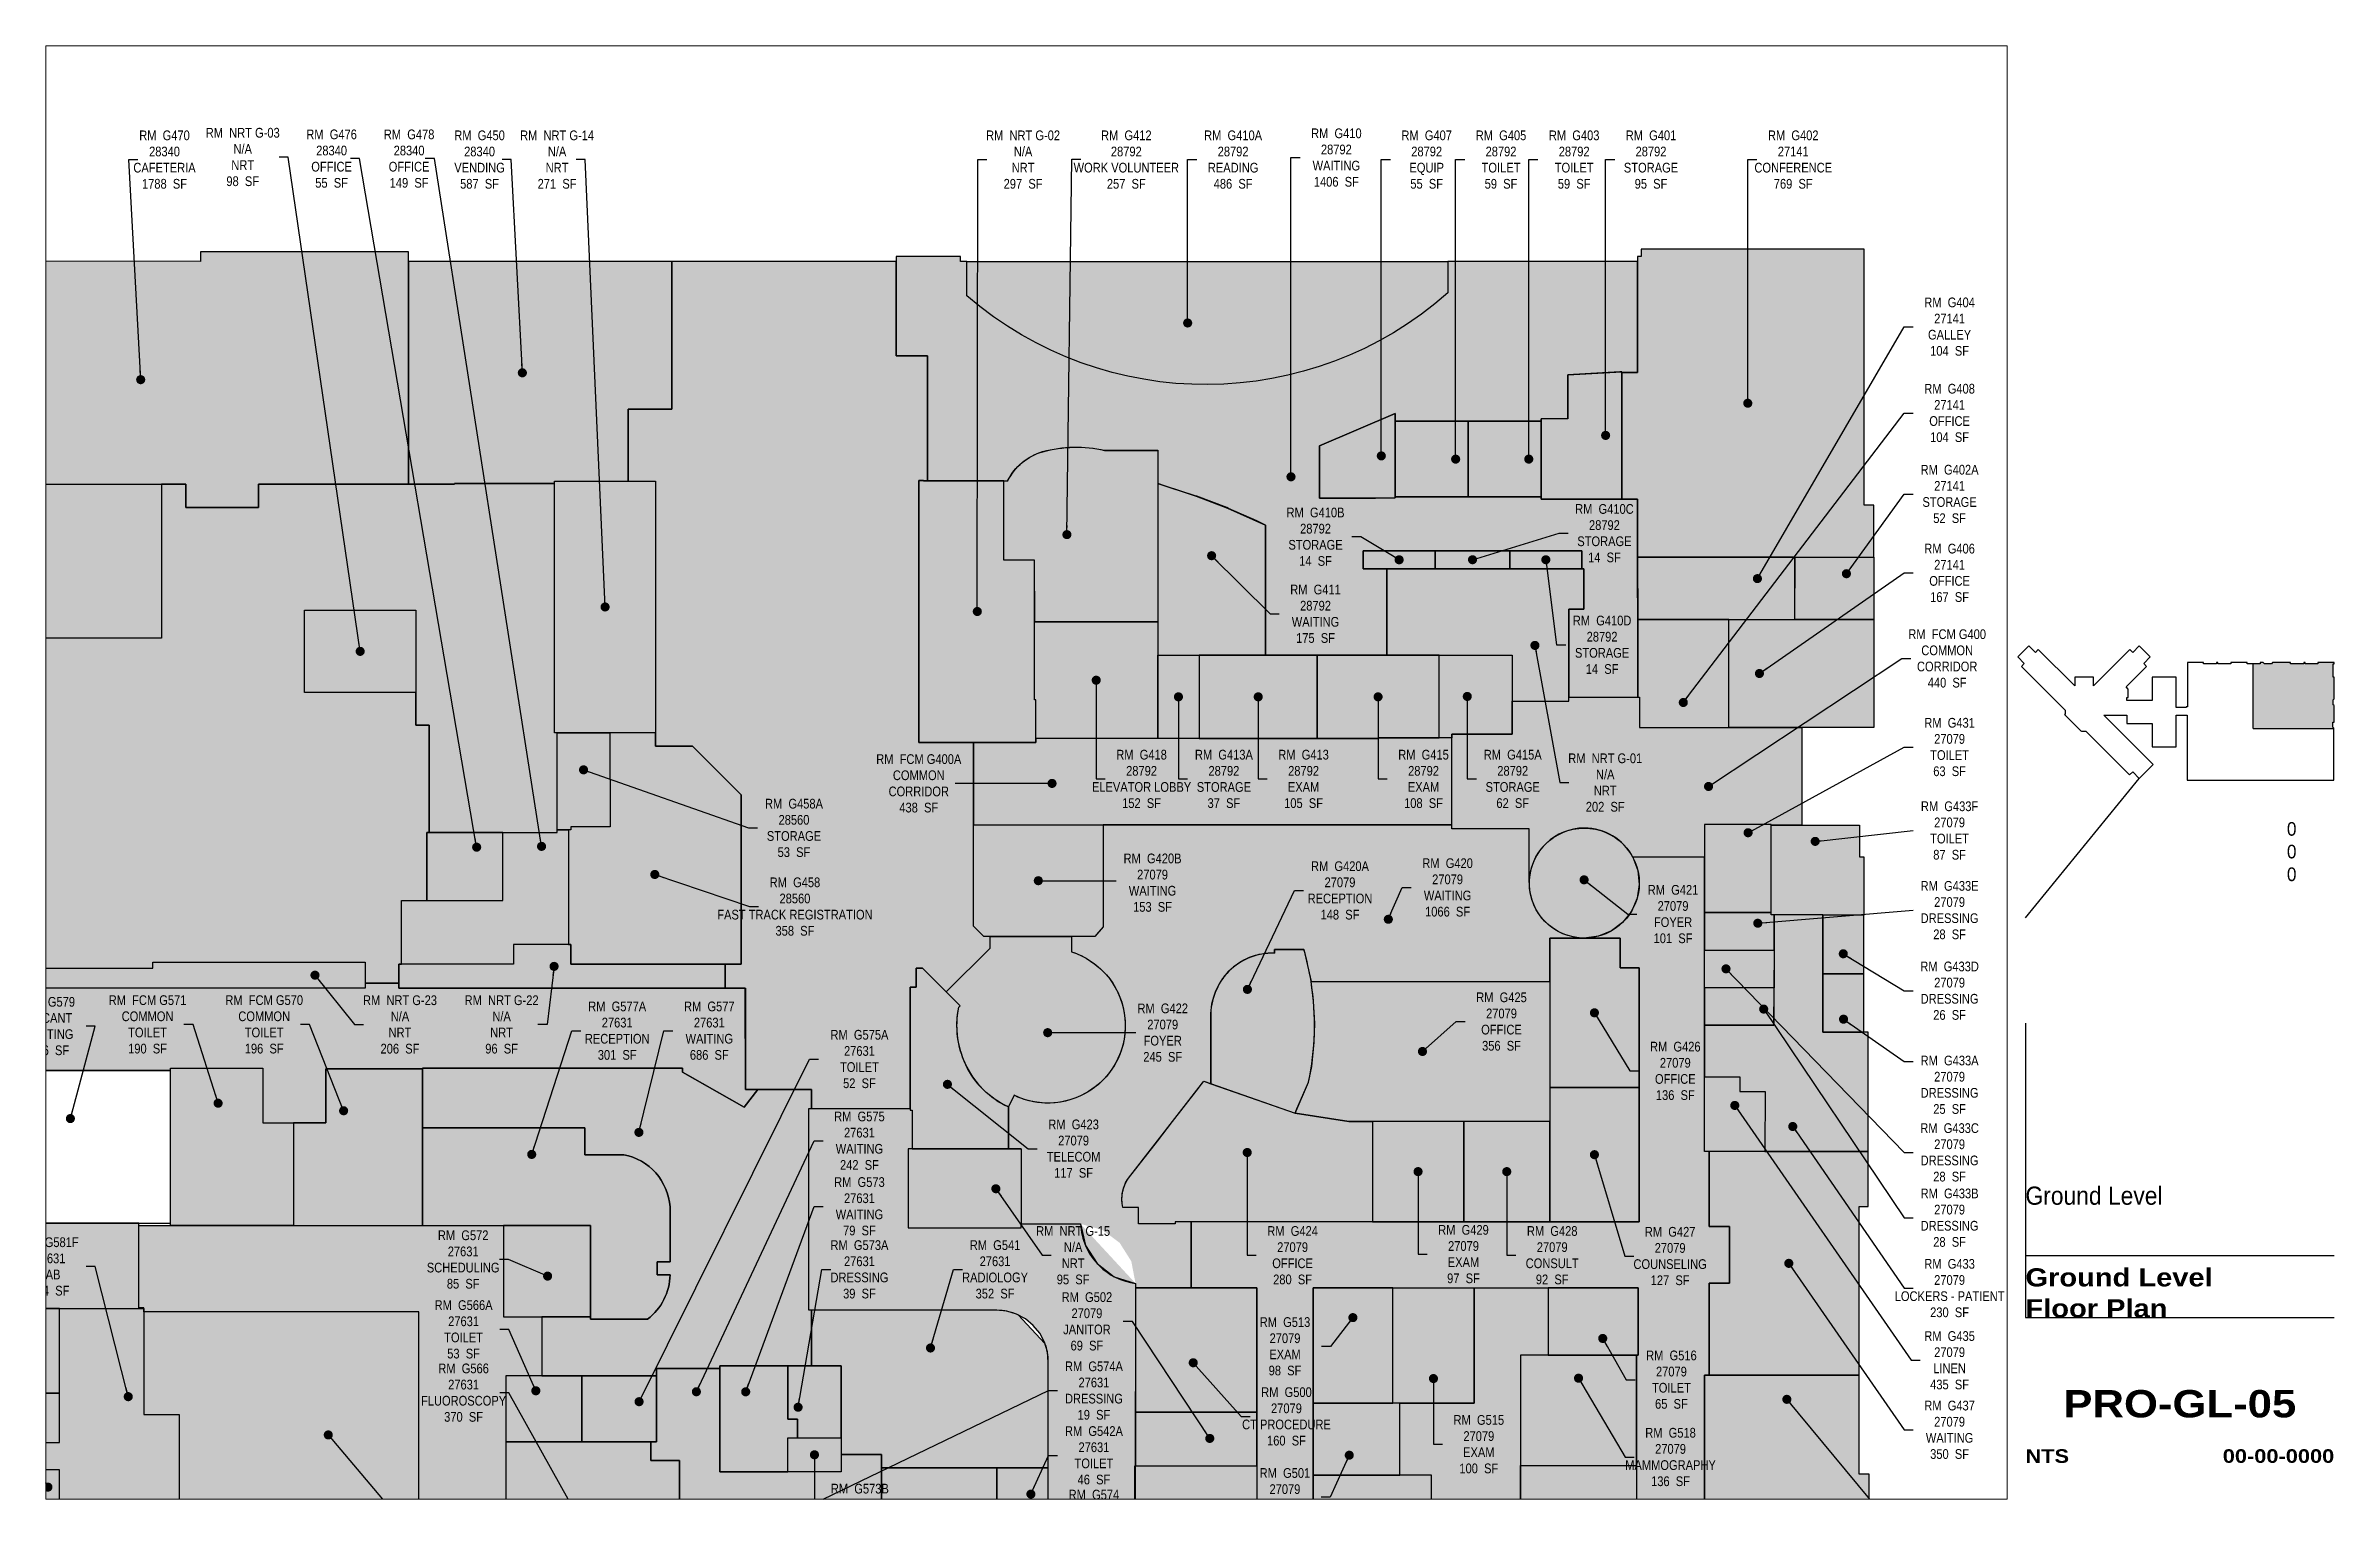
# Paper-space layout '05 new' of a CAD drawing. Header units: inches. Extents: x 0.7 to 16.5, y 0.5 to 10.5.
# The model-space entities are those that its viewports show. They can reach past a viewport. Long polylines and large blocks are cut down to what shows.
import ezdxf
from ezdxf.enums import TextEntityAlignment as Align

# ---------------------------------------------------------------- set-up
doc = ezdxf.new("R2010")
doc.units = ezdxf.units.IN
doc.header["$MEASUREMENT"] = 0
doc.layers.get('Defpoints').update_dxf_attribs({"color": 31})
for name, color, linetype in [('0-LABEL', 3, 'Continuous'), ('1-NRT', 200, 'Continuous'), ('1-NRT-PTN', 253, 'Continuous'), ('2-BCM', 140, 'Continuous'), ('2-BCM-PTN', 250, 'Continuous'), ('3-FCM', 190, 'Continuous'), ('3-FCM-PTN', 9, 'Continuous'), ('4-OCC', 6, 'Continuous'), ('4-OCC-PTN', 95, 'Continuous'), ('4-VACANT', 60, 'Continuous'), ('T-8', 8, 'Continuous'), ('T-TTLBLK-5', 5, 'Continuous')]:
    doc.layers.add(name, color=color, linetype=linetype)
doc.styles.add('Arial90', font='arial.ttf', dxfattribs={"width": 0.9})
doc.styles.add('ArialBlack', font='')
doc.styles.add('ArialN', font='ARIALN.TTF')
doc.styles.get('ArialBlack').set_extended_font_data('Arial Black')
doc.dimstyles.new('AB-120', dxfattribs={"dimscale": 120, "dimtxt": 0.125, "dimasz": 0.09375, "dimexe": 0.0625, "dimexo": 0.125, "dimgap": 0.375, "dimtad": 0, "dimtih": 1, "dimtoh": 1, "dimdec": 4, "dimrnd": 0.0625, "dimzin": 0, "dimdsep": 46, "dimlunit": 4, "dimtxsty": 'ArialN', "dimblk": 'ARCHTICK', "dimcen": 0.09375, "dimclrd": 256, "dimclre": 256, "dimclrt": 256, "dimadec": 0, "dimazin": 0, "dimtfac": 1, "dimtdec": 4, "dimtofl": 0, "dimtmove": 2, "dimatfit": 3, "dimldrblk": 'DOT', "dimfxl": 0, "dimfrac": 2, "dimtolj": 1, "dimtzin": 0, "dimlwd": -1, "dimlwe": -1, "dimarcsym": 0})

psp = doc.layouts.new('05 new')

msp = doc.modelspace()

# ---------------------------------------------------------------- texts
at = {"layer": '0-LABEL', "char_height": 12, "attachment_point": 5, "style": 'ArialN'}
for s, insert in [('RM  G470\\P28340\\PCAFETERIA\\P1788  SF', (1167.1, 2676)), ('RM  NRT G-03\\PN/A\\PNRT\\P98  SF', (1264, 2679.2)), ('RM  G476\\P28340\\POFFICE\\P55  SF', (1374.1, 2677.2)), ('RM  G478\\P28340\\POFFICE\\P149  SF', (1470.1, 2677.2)), ('RM  G450\\P28340\\PVENDING\\P587  SF', (1557.4, 2676)), ('RM  NRT G-14\\PN/A\\PNRT\\P271  SF', (1653.4, 2676)), ('RM  NRT G-02\\PN/A\\PNRT\\P297  SF', (2230.7, 2676)), ('RM  G412\\P28792\\PWORK VOLUNTEER\\P257  SF', (2358.6, 2676)), ('RM  G410A\\P28792\\PREADING\\P486  SF', (2490.9, 2676)), ('RM  G410\\P28792\\PWAITING\\P1406  SF', (2618.8, 2678.5)), ('RM  G407\\P28792\\PEQUIP\\P55  SF', (2730.7, 2676)), ('RM  G405\\P28792\\PTOILET\\P59  SF', (2822.8, 2676)), ('RM  G403\\P28792\\PTOILET\\P59  SF', (2913.4, 2676)), ('RM  G401\\P28792\\PSTORAGE\\P95  SF', (3008.6, 2676)), ('RM  G402\\P27141\\PCONFERENCE\\P769  SF', (3184.8, 2676)), ('RM  G404\\P27141\\PGALLEY\\P104  SF', (3378.5, 2469.1)), ('RM  G408\\P27141\\POFFICE\\P104  SF', (3378.5, 2362.2)), ('RM  G402A\\P27141\\PSTORAGE\\P52  SF', (3378.5, 2261.9)), ('RM  G410B\\P28792\\PSTORAGE\\P14  SF', (2593, 2208.9)), ('RM  G410C\\P28792\\PSTORAGE\\P14  SF', (2950.9, 2213.3)), ('RM  G406\\P27141\\POFFICE\\P167  SF', (3378.5, 2164.2)), ('RM  G411\\P28792\\PWAITING\\P175  SF', (2593, 2113.5)), ('RM  G410D\\P28792\\PSTORAGE\\P14  SF', (2948, 2075.1)), ('RM  FCM G400\\PCOMMON\\PCORRIDOR\\P440  SF', (3375.5, 2058.2)), ('RM  G431\\P27079\\PTOILET\\P63  SF', (3378.5, 1948.5)), ('RM  FCM G400A\\PCOMMON\\PCORRIDOR\\P438  SF', (2101.5, 1903.5)), ('RM  G418\\P28792\\PELEVATOR LOBBY\\P152  SF', (2377.5, 1909)), ('RM  G413A\\P28792\\PSTORAGE\\P37  SF', (2479.5, 1909)), ('RM  G413\\P28792\\PEXAM\\P105  SF', (2578.2, 1909)), ('RM  G415\\P28792\\PEXAM\\P108  SF', (2726.8, 1909)), ('RM  G415A\\P28792\\PSTORAGE\\P62  SF', (2837.3, 1909)), ('RM  NRT G-01\\PN/A\\PNRT\\P202  SF', (2951.9, 1904.5)), ('RM  G458A\\P28560\\PSTORAGE\\P53  SF', (1946.9, 1848.3)), ('RM  G433F\\P27079\\PTOILET\\P87  SF', (3378.5, 1845.1)), ('RM  G420B\\P27079\\PWAITING\\P153  SF', (2391.1, 1780.5)), ('RM  G458\\P28560\\PFAST TRACK REGISTRATION\\P358  SF', (1948.1, 1750.9)), ('RM  G420A\\P27079\\PRECEPTION\\P148  SF', (2623.3, 1770.9)), ('RM  G420\\P27079\\PWAITING\\P1066  SF', (2756.6, 1774.6)), ('RM  G421\\P27079\\PFOYER\\P101  SF', (3035.9, 1741.6)), ('RM  G433E\\P27079\\PDRESSING\\P28  SF', (3378.5, 1746.5)), ('RM  G433D\\P27079\\PDRESSING\\P26  SF', (3378.5, 1646.7)), ('RM  G425\\P27079\\POFFICE\\P356  SF', (2823.4, 1608.5)), ('RM  G579\\PVACANT\\PWAITING\\P226  SF', (1024.9, 1602.9)), ('RM  FCM G571\\PCOMMON\\PTOILET\\P190  SF', (1146.1, 1605)), ('RM  FCM G570\\PCOMMON\\PTOILET\\P196  SF', (1290.6, 1605)), ('RM  NRT G-23\\PN/A\\PNRT\\P206  SF', (1458.8, 1604.9)), ('RM  NRT G-22\\PN/A\\PNRT\\P96  SF', (1584.7, 1604.9)), ('RM  G577A\\P27631\\PRECEPTION\\P301  SF', (1727.9, 1597.2)), ('RM  G577\\P27631\\PWAITING\\P686  SF', (1842, 1597.2)), ('RM  G422\\P27079\\PFOYER\\P245  SF', (2403.7, 1594.8)), ('RM  G575A\\P27631\\PTOILET\\P52  SF', (2028, 1562.1)), ('RM  G426\\P27079\\POFFICE\\P136  SF', (3038.7, 1547.4)), ('RM  G433A\\P27079\\PDRESSING\\P25  SF', (3378.5, 1530.2)), ('RM  G575\\P27631\\PWAITING\\P242  SF', (2028, 1460.9)), ('RM  G423\\P27079\\PTELECOM\\P117  SF', (2293.3, 1451.1)), ('RM  G433C\\P27079\\PDRESSING\\P28  SF', (3378.5, 1446.5)), ('RM  G573\\P27631\\PWAITING\\P79  SF', (2028, 1379.7)), ('RM  G433B\\P27079\\PDRESSING\\P28  SF', (3378.5, 1365.6)), ('RM  G581F\\P27631\\PLAB\\P314  SF', (1025.2, 1305.2)), ('RM  G572\\P27631\\PSCHEDULING\\P85  SF', (1537.1, 1313.8)), ('RM  G573A\\P27631\\PDRESSING\\P39  SF', (2028, 1301.6)), ('RM  G541\\P27631\\PRADIOLOGY\\P352  SF', (2196, 1301.6)), ('RM  NRT G-15\\PN/A\\PNRT\\P95  SF', (2292.7, 1319.1)), ('RM  G424\\P27079\\POFFICE\\P280  SF', (2564.6, 1319.1)), ('RM  G429\\P27079\\PEXAM\\P97  SF', (2776.3, 1320.5)), ('RM  G428\\P27079\\PCONSULT\\P92  SF', (2886.2, 1319.1)), ('RM  G427\\P27079\\PCOUNSELING\\P127  SF', (3032.3, 1318.1)), ('RM  G433\\P27079\\PLOCKERS - PATIENT\\P230  SF', (3378.5, 1278.4)), ('RM  G566A\\P27631\\PTOILET\\P53  SF', (1537.6, 1227.3)), ('RM  G502\\P27079\\PJANITOR\\P69  SF', (2309.8, 1237.2)), ('RM  G513\\P27079\\PEXAM\\P98  SF', (2555.2, 1206.3)), ('RM  G435\\P27079\\PLINEN\\P435  SF', (3378.5, 1189)), ('RM  G516\\P27079\\PTOILET\\P65  SF', (3033.9, 1165)), ('RM  G566\\P27631\\PFLUOROSCOPY\\P370  SF', (1537.6, 1148.9)), ('RM  G574A\\P27631\\PDRESSING\\P19  SF', (2318.5, 1151.5)), ('RM  G500\\P27079\\PCT PROCEDURE\\P160  SF', (2557, 1119.5)), ('RM  G437\\P27079\\PWAITING\\P350  SF', (3378.5, 1102.9)), ('RM  G542A\\P27631\\PTOILET\\P46  SF', (2318.5, 1071.3)), ('RM  G515\\P27079\\PEXAM\\P100  SF', (2795.3, 1085.1)), ('RM  G518\\P27079\\PMAMMOGRAPHY\\P136  SF', (3032.8, 1069.2)), ('RM  G501\\P27079\\PTOILET\\P66  SF', (2555.1, 1019.4)), ('RM  G573B\\P27631\\PDRESSING\\P19  SF', (2028.5, 1000)), ('RM  G574\\P27631\\PWAITING\\P79  SF', (2318.5, 992.6)), ('RM  G520\\P27079\\PMAMMOGRAPHY\\P520  SF', (3035.4, 978.9))]:
    msp.add_mtext(s, dxfattribs=dict(at, insert=insert))

# ---------------------------------------------------------------- blocks, each defined once
blk = doc.blocks.new('gl outline')
at = {"layer": 'T-8'}
for points in [[(15.716, 2.25), (15.716, 2.248), (15.707, 2.248), (15.707, 2.244), (15.638, 2.244), (15.638, 2.451), (15.473, 2.451), (15.473, 2.291), (15.299, 2.291), (15.299, 2.312), (15.308, 2.312), (15.308, 2.37), (15.294, 2.385), (15.436, 2.526), (15.416, 2.546), (15.461, 2.591), (15.385, 2.667), (15.34, 2.622), (15.32, 2.642), (15.07, 2.392), (15.07, 2.451), (14.941, 2.451), (14.941, 2.392), (14.69, 2.642), (14.671, 2.622), (14.625, 2.667), (14.549, 2.591), (14.594, 2.546), (14.574, 2.526), (14.875, 2.225), (14.875, 2.197), (14.871, 2.194), (14.987, 2.078), (14.991, 2.081), (15.018, 2.081), (15.319, 1.78), (15.34, 1.8), (15.385, 1.755), (15.481, 1.852), (15.142, 2.191), (15.3, 2.191), (15.3, 2.132), (15.473, 2.132), (15.473, 1.972), (15.638, 1.972), (15.638, 2.191), (15.715, 2.191)], [(15.715, 2.191), (15.715, 1.744), (16.725, 1.744), (16.725, 1.95), (16.724, 1.95), (16.724, 2.102), (16.717, 2.108), (16.717, 2.108), (16.717, 2.143), (16.727, 2.143), (16.727, 2.256), (16.719, 2.262), (16.719, 2.296), (16.727, 2.303), (16.727, 2.351), (16.727, 2.451), (16.719, 2.451), (16.719, 2.544), (16.727, 2.544), (16.727, 2.552), (16.615, 2.552), (16.615, 2.544), (16.527, 2.544), (16.527, 2.552), (16.517, 2.552), (16.517, 2.544), (16.427, 2.544), (16.427, 2.552), (16.303, 2.552), (16.295, 2.544), (16.247, 2.544), (16.239, 2.552), (16.217, 2.552), (16.217, 2.544), (16.127, 2.544), (16.127, 2.552), (16.015, 2.552), (16.015, 2.544), (15.925, 2.544), (15.925, 2.552), (15.917, 2.552), (15.917, 2.544), (15.827, 2.544), (15.827, 2.552), (15.716, 2.552), (15.716, 2.25), (15.716, 2.247)]]:
    blk.add_lwpolyline(points, dxfattribs=at)
blk = doc.blocks.new('sheettext_11x17_occ')
at = {"layer": 'Defpoints'}
for p, q in [((0, 3.276), (0, 1.251)), ((0, 1.676), (2.125, 1.676)), ((0, 1.251), (2.125, 1.251))]:
    blk.add_line(p, q, dxfattribs=at)
at = {"style": 'Arial90', "width": 0.9}
for tag, p in [('INTERIORGROSSAREA', (1.865, 4.565)), ('USEABLEAREA', (1.865, 4.409)), ('COMMONAREA', (1.865, 4.253))]:
    blk.add_attdef(tag, text='', height=0.0938, dxfattribs=at).set_placement(p, align=Align.RIGHT)
blk.add_attdef('FLOOR', text='', height=0.125, dxfattribs=at).set_placement((0, 2.151), align=Align.TOP_LEFT)
at = {"layer": 'T-8', "style": 'ArialBlack'}
for tag, p, height in [('TITLE_1', (0, 1.464), 0.125), ('TITLE_2', (0, 1.251), 0.125), ('SCALE', (0, 0.25), 0.0938)]:
    blk.add_attdef(tag, p, '', height=height, dxfattribs=at)
blk.add_attdef('DWG#', text='', height=0.188, dxfattribs=at).set_placement((1.062, 0.751), align=Align.TOP_CENTER)
blk.add_attdef('DATE', text='', height=0.0938, dxfattribs=at).set_placement((2.125, 0.25), align=Align.RIGHT)
blk = doc.blocks.new('_ArchTick')
at = {"const_width": 0.15}
blk.add_lwpolyline([(-0.5, -0.5), (0.5, 0.5)], dxfattribs=at)
blk = doc.blocks.new('_Dot')
at = {"lineweight": -2}
blk.add_line((-0.5, 0), (-1, 0), dxfattribs=at)
at = {"const_width": 0.5}
blk.add_lwpolyline([(-0.25, 0, 1), (0.25, 0, 1)], format="xyb", close=True, dxfattribs=at)

# ---------------------------------------------------------------- hatches: boundary and pattern name
at = {"layer": '1-NRT-PTN'}
for points in [[(1775.5, 1966), (1650.4, 1966), (1650.4, 2278), (1775.5, 2278)], [(2107.3, 2278.7), (2101.5, 2278.7), (2101.5, 1954.1), (2246.5, 1954.1), (2246.5, 2007), (2245, 2007), (2245, 2055), (2245, 2180), (2228.5, 2180), (2223, 2180), (2206.8, 2180), (2206.8, 2278.2), (2107.3, 2278.2)], [(2836.5, 2062.2), (2836.5, 2005.2), (2906.7, 2005.3), (2906.7, 2036.2), (2906.7, 2119.2), (2925.5, 2119.2), (2925.5, 2169.4), (2681.4, 2169.2), (2681.3, 2062.2)], [(1340.5, 2118), (1478.5, 2118), (1478.5, 2016), (1340.5, 2016)], [(1457.5, 1679.8), (1457.5, 1650), (1861.5, 1650), (1861.5, 1679.8), (1670.5, 1679.8), (1670.5, 1703.8), (1599.5, 1703.8), (1599.5, 1679.8)], [(1152.5, 1674.6), (1152.5, 1682), (1415.5, 1682), (1415.5, 1650), (323.5, 1650), (323.5, 1653), (281.5, 1653), (281.5, 1674.6)], [(2228.5, 1451), (2088.5, 1451), (2088.5, 1353), (2228.5, 1353)]]:
    msp.add_hatch(color=256, dxfattribs=at).paths.add_polyline_path(points)
at = {"layer": '2-BCM-PTN'}
msp.add_hatch(color=256, dxfattribs=at).paths.add_polyline_path([(1968.5, 1524.5), (1968.5, 1501), (2091, 1501), (2091, 1651.2), (2098.1, 1651.2), (2098.1, 1674.6), (2106.2, 1674.6), (2135.6, 1645.2), (2189.8, 1699.5), (2189.8, 1713.9), (2182, 1713.9), (2169.2, 1726.7), (2169.2, 1852.1), (2169.2, 1954.1), (2101.5, 1954.1), (2101.5, 2278.7), (2107.3, 2278.7), (2107.3, 2278.2), (2112.3, 2278.2), (2112.3, 2433), (2073.5, 2433), (2073.5, 2545), (2073.5, 2550), (1795.5, 2550), (1795.5, 2367), (1741.5, 2367), (1741.5, 2278), (1775.5, 2278), (1775.5, 1966), (1775.5, 1949.6), (1821.1, 1949.6), (1881.5, 1889.2), (1881.5, 1679.8), (1861.5, 1679.8), (1861.5, 1650), (1886.7, 1650), (1886.7, 1524.5)])
at = {"layer": '3-FCM-PTN'}
h = msp.add_hatch(color=256, dxfattribs=at)
edge = h.paths.add_edge_path()
edge.add_line((2761.7, 1964.3), (2836.5, 1964.3))
edge.add_line((2836.5, 1964.3), (2836.5, 2005.2))
edge.add_line((2836.5, 2005.2), (2906.7, 2005.2))
edge.add_line((2906.7, 2005.2), (2906.7, 2010.3))
edge.add_line((2906.7, 2010.3), (2994.5, 2010.3))
edge.add_line((2994.5, 2010.3), (2994.5, 1972.6))
edge.add_line((2994.5, 1972.6), (3195.5, 1972.6))
edge.add_line((3195.5, 1972.6), (3195.5, 1851.6))
edge.add_line((3195.5, 1851.6), (3157.5, 1851.6))
edge.add_line((3157.5, 1851.6), (3157.5, 1852.5))
edge.add_line((3157.5, 1852.5), (3074.8, 1852.5))
edge.add_line((3074.8, 1852.5), (3074.8, 1812.1))
edge.add_line((3074.8, 1812.1), (2986.2, 1812.1))
edge.add_arc((2926, 1780.1), 68.1, 28.0292, 90)
edge.add_arc((2925.9, 1779.8), 68.4, 89.9301, 176.7663)
edge.add_line((2857.7, 1783.7), (2857.7, 1847.3))
edge.add_line((2857.7, 1847.3), (2761.7, 1847.3))
edge.add_line((2761.7, 1847.3), (2761.7, 1852.1))
edge.add_line((2761.7, 1852.1), (2761.7, 1964.3))
for points in [[(2169.2, 1954.1), (2169.2, 1852.1), (2761.7, 1852.1), (2761.7, 1960.1), (2670, 1960.1), (2670, 1959.1), (2246.5, 1959.1), (2246.5, 1954.1)], [(578.5, 1548), (1174.5, 1547.9), (1174.5, 1551), (1289, 1551), (1289, 1483), (1367, 1483), (1367, 1550), (1486.5, 1550), (1486.5, 1551), (1808.9, 1551), (1808.9, 1546), (1885.2, 1502.4), (1902.2, 1524.5), (1886.7, 1524.5), (1886.5, 1650), (1457.5, 1650), (1457.5, 1656), (1417, 1656), (1415.5, 1656), (1415.5, 1650), (323.5, 1650), (323.5, 1548), (471.5, 1548), (471.5, 1120), (580.5, 1120), (580.5, 1253), (890.5, 1253), (890.5, 1056.6), (893.5, 1056.6), (893.5, 1054), (971.5, 1054), (974.5, 1054), (974.5, 1253), (1135.4, 1253), (1135.4, 1359), (578.5, 1359)], [(1327, 1356), (1174.5, 1356), (1174.5, 1551), (1289, 1551), (1289, 1483), (1327, 1483)], [(1327, 1483), (1327, 1356), (1486.5, 1356), (1486.5, 1550), (1367, 1550), (1367, 1483)]]:
    msp.add_hatch(color=256, dxfattribs=at).paths.add_polyline_path(points)
h = msp.add_hatch(color=256, dxfattribs=at)
edge = h.paths.add_edge_path()
edge.add_line((1141.4, 1249), (1141.4, 1254))
edge.add_line((1141.4, 1254), (1135.4, 1254))
edge.add_line((1135.4, 1254), (1135.4, 1356))
edge.add_line((1135.4, 1356), (1587, 1356))
edge.add_line((1587, 1356), (1587, 1243))
edge.add_line((1587, 1243), (1634.5, 1243))
edge.add_line((1634.5, 1243), (1634.5, 1169.6))
edge.add_line((1634.5, 1169.6), (1590, 1169.6))
edge.add_line((1590, 1169.6), (1590, 398))
edge.add_line((1590, 398), (2262, 398))
edge.add_line((2262, 398), (2262, 1186.9))
edge.add_arc((2198, 1187), 64, 359.9239, 450)
edge.add_line((2198, 1251), (1965.5, 1251))
edge.add_line((1965.5, 1251), (1965.5, 1501))
edge.add_line((1965.5, 1501), (2091, 1501))
edge.add_line((2091, 1501), (2091, 1498.9))
edge.add_line((2091, 1498.9), (2093.5, 1498.9))
edge.add_line((2093.5, 1498.9), (2093.5, 1451))
edge.add_line((2093.5, 1451), (2088.5, 1451))
edge.add_line((2088.5, 1451), (2088.5, 1353))
edge.add_line((2088.5, 1353), (2228.5, 1353))
edge.add_line((2228.5, 1353), (2228.5, 1358))
edge.add_line((2228.5, 1358), (2301.8, 1358))
edge.add_arc((2296.2, 1284.4), 73.8, -0.0486, 85.6402, ccw=False)
edge.add_line((2370, 1284.3), (2369.2, 400))
edge.add_line((2369.2, 400), (2509.8, 400))
edge.add_line((2509.8, 400), (2509.8, 330))
edge.add_line((2509.8, 330), (2471.2, 330))
edge.add_line((2471.2, 330), (2471.2, 241.3))
edge.add_line((2471.2, 241.3), (2369.2, 241.3))
edge.add_line((2369.2, 241.3), (2364, 241.3))
edge.add_line((2364, 241.3), (2364, 290))
edge.add_line((2364, 290), (1482, 290))
edge.add_line((1482, 290), (1482, 1249))
edge.add_line((1482, 1249), (1141.4, 1249))
at = {"layer": '4-OCC-PTN'}
h = msp.add_hatch(color=50, dxfattribs=at)
h.paths.add_polyline_path([(1469.5, 2562), (1211.5, 2562), (1211.5, 2550), (569.5, 2550.9), (569.5, 2253), (718.5, 2253), (718.5, 2274), (1193.5, 2274), (1193.5, 2245), (1283.5, 2245), (1283.5, 2274), (1469.5, 2274)])
h.paths.add_polyline_path([(1163.5, 2274), (718.5, 2274), (718.5, 2253), (718.5, 2083.5), (1163.5, 2083.5)], flags=16)
h = msp.add_hatch(color=160, dxfattribs=at)
h.dxf.hatch_style = 1
edge = h.paths.add_edge_path()
edge.add_line((2757, 2550), (2757, 2511))
edge.add_arc((2457, 2850.5), 453, 229.1944, 311.4716, ccw=False)
edge.add_line((2161, 2507.5), (2161, 2550))
edge.add_line((2161, 2550), (2153.3, 2550))
edge.add_line((2153.3, 2550), (2153.3, 2556))
edge.add_line((2153.3, 2556), (2073.5, 2556))
edge.add_line((2073.5, 2556), (2073.5, 2433))
edge.add_line((2073.5, 2433), (2112.3, 2433))
edge.add_line((2112.3, 2433), (2112.3, 2389.2))
edge.add_line((2112.3, 2389.2), (2112.3, 2317.2))
edge.add_line((2112.3, 2317.2), (2112.3, 2278.2))
edge.add_line((2112.3, 2278.2), (2211.6, 2278.2))
edge.add_arc((2273.9, 2247.6), 69.5, 105.844, 153.8158, ccw=False)
edge.add_arc((2296.5, 2162), 158, 77.1817, 105.2388, ccw=False)
edge.add_line((2331.5, 2316), (2397.5, 2316))
edge.add_line((2397.5, 2316), (2397.5, 2274.8))
edge.add_line((2397.5, 2274.8), (2445.1, 2259.4))
edge.add_line((2445.1, 2259.4), (2484.1, 2244.5))
edge.add_line((2484.1, 2244.5), (2531, 2223.2))
edge.add_line((2531, 2223.2), (2531, 2062.2))
edge.add_line((2531, 2062.2), (2681.3, 2062.2))
edge.add_line((2681.3, 2062.2), (2681.4, 2169.2))
edge.add_line((2681.4, 2169.2), (2652.1, 2169.3))
edge.add_line((2652.1, 2169.3), (2652.1, 2191.6))
edge.add_line((2652.1, 2191.6), (2922.8, 2191.6))
edge.add_line((2922.8, 2191.6), (2922.9, 2169.4))
edge.add_line((2922.9, 2169.4), (2925.5, 2169.4))
edge.add_line((2925.5, 2169.4), (2925.5, 2119.2))
edge.add_line((2925.5, 2119.2), (2906.7, 2119.2))
edge.add_line((2906.7, 2119.2), (2906.7, 2010.3))
edge.add_line((2906.7, 2010.3), (2992.1, 2010.3))
edge.add_line((2992.1, 2010.3), (2992, 2255.7))
edge.add_line((2992, 2255.7), (2872.7, 2255.7))
edge.add_line((2872.7, 2255.7), (2872.7, 2258.2))
edge.add_line((2872.7, 2258.2), (2691.5, 2258.2))
edge.add_line((2691.5, 2258.2), (2691.5, 2257.1))
edge.add_line((2691.5, 2257.1), (2598, 2256.8))
edge.add_line((2598, 2256.8), (2598, 2321.5))
edge.add_line((2598, 2321.5), (2691.5, 2361.5))
edge.add_line((2691.5, 2361.5), (2691.5, 2352))
edge.add_line((2691.5, 2352), (2872.7, 2352))
edge.add_line((2872.7, 2352), (2872.7, 2355.2))
edge.add_line((2872.7, 2355.2), (2905.7, 2355.3))
edge.add_line((2905.7, 2355.3), (2905.7, 2409.5))
edge.add_line((2905.7, 2409.5), (2972.5, 2413.3))
edge.add_line((2972.5, 2413.3), (2972.5, 2412.2))
edge.add_line((2972.5, 2412.2), (2992, 2412.2))
edge.add_line((2992, 2412.2), (2992, 2550))
edge.add_line((2992, 2550), (2757, 2550))
h = msp.add_hatch(color=37, dxfattribs=at)
h.dxf.hatch_style = 1
h.paths.add_polyline_path([(3272.5, 2565), (2996.5, 2565), (2996.5, 2556), (2992, 2556), (2992, 2412.2), (2972.5, 2412.2), (2972.5, 2255.7), (2992, 2255.7), (2992, 2183.6), (3186.9, 2183.6), (3284.5, 2183.6), (3284.5, 2248), (3272.5, 2248)])
for color, points in [(50, [(1795.5, 2550), (1469.5, 2550), (1469.5, 2274), (1526.5, 2274), (1526.5, 2275), (1650.4, 2275), (1650.4, 2278), (1741.5, 2278), (1741.5, 2367), (1795.5, 2367)]), (50, [(1492, 1842.5), (1495, 1842.5), (1495, 1975.5), (1478.5, 1975.5), (1478.5, 2016), (1340.5, 2016), (1340.5, 2118), (1478.5, 2118), (1478.5, 2016), (1478.5, 1975.5), (1495, 1975.5), (1495, 1842.5), (1653.4, 1842.5), (1653.4, 1966), (1650.4, 1966), (1650.4, 2275), (1526.5, 2275), (1526.5, 2274), (1283.5, 2274), (1283.5, 2245), (1193.5, 2245), (1193.5, 2274), (1163.5, 2274), (1163.5, 2083.5), (646.5, 2083.5), (646.5, 1956), (281.5, 1956), (281.5, 1884), (444.5, 1884), (444.5, 1887), (782.5, 1887), (782.5, 1674.6), (1152.5, 1674.6), (1152.5, 1682), (1415.5, 1682), (1415.5, 1656), (1457.5, 1656), (1457.5, 1679.8), (1460.5, 1679.8), (1460.5, 1758.5), (1492, 1758.5)]), (34, [(1634.5, 1243), (1695, 1243), (1695, 1356), (1587, 1356), (1587, 1243)]), (34, [(971.9, 923.4), (971.9, 1005.4), (1037, 1005.4), (1037, 1053.4), (974.5, 1053.4), (974.5, 1087.4), (1037, 1087.4), (1037, 1253), (1141.4, 1253), (1141.4, 1122), (1185.1, 1122), (1185.1, 1004), (1114.2, 1004), (1114.2, 918.5), (1037, 918.5), (1037, 923.4)]), (34, [(1185.1, 728.2), (1323, 728.2), (1323, 831.2), (1323, 834.2), (1482, 834.2), (1482, 1249), (1141.4, 1249), (1141.4, 1122), (1185.1, 1122)]), (34, [(1590, 1088), (1684, 1088), (1684, 1169.6), (1590, 1169.6)]), (34, [(1684, 1169.6), (1684, 1088), (1776.5, 1088), (1776.5, 1169.6)]), (34, [(2005.2, 870), (2055.3, 870), (2055.3, 1072.5), (2005.2, 1072.5), (2005.2, 1051), (1855, 1051), (1855, 1179), (1776.5, 1179), (1776.5, 1088), (1769.7, 1088), (1769.7, 1065), (1805, 1065), (1805, 903), (1855, 903), (1855, 1001), (2005.2, 1001)]), (34, [(1939.3, 1051), (1939.3, 1093), (1951.3, 1093), (1951.3, 1116), (1939.3, 1116), (1939.3, 1182), (1855, 1182), (1855, 1051)]), (34, [(2005.2, 1182), (1939.3, 1182), (1939.3, 1116), (1951.3, 1116), (1951.3, 1093), (2005.2, 1093)]), (34, [(1590, 836), (1805, 836), (1805, 1065), (1769.7, 1065), (1769.7, 1088), (1590, 1088)]), (34, [(2005.2, 1093), (2005.2, 1051), (1939.3, 1051), (1939.3, 1093)]), (10, [(1037, 1053.4), (971.5, 1053.4), (971.5, 1005.4), (1037, 1005.4)]), (34, [(2262, 877), (2262, 952), (2198, 952), (2198, 1056), (2055.3, 1056), (2055.3, 870), (2262, 870)]), (34, [(2262, 952), (2262, 1056), (2198, 1056), (2198, 952)])]:
    msp.add_hatch(color=color, dxfattribs=at).paths.add_polyline_path(points)
h = msp.add_hatch(color=160, dxfattribs=at)
h.dxf.hatch_style = 1
h.paths.add_polyline_path([(2757, 2511), (2757, 2550), (2161, 2550), (2161, 2507.5, 0.375264)])
h = msp.add_hatch(color=160, dxfattribs=at)
h.dxf.hatch_style = 1
h.paths.add_polyline_path([(2972.5, 2413.3), (2905.7, 2409.5), (2905.7, 2355.3), (2905.7, 2355.2), (2872.7, 2355.2), (2872.7, 2352), (2872.7, 2255.7), (2972.5, 2255.7)])
h = msp.add_hatch(color=160, dxfattribs=at)
h.dxf.hatch_style = 1
h.paths.add_polyline_path([(2691.5, 2352), (2691.5, 2361.5), (2598, 2321.5), (2598, 2256.8), (2691.5, 2257.1), (2691.5, 2258.2)])
h = msp.add_hatch(color=160, dxfattribs=at)
h.dxf.hatch_style = 1
h.paths.add_polyline_path([(2782.1, 2352), (2691.5, 2352), (2691.5, 2258.2), (2782.1, 2258.2)])
h = msp.add_hatch(color=160, dxfattribs=at)
h.dxf.hatch_style = 1
h.paths.add_polyline_path([(2782.1, 2352), (2782.1, 2258.2), (2872.7, 2258.2), (2872.7, 2352)])
h = msp.add_hatch(color=160, dxfattribs=at)
h.dxf.hatch_style = 1
h.paths.add_polyline_path([(2245, 2180), (2245.2, 2103.5), (2397.5, 2103.5), (2397.5, 2274.8), (2397.5, 2315.9), (2331.7, 2315.9, 0.123037), (2255.2, 2314.3, 0.212427), (2211.8, 2278.1), (2207, 2278.1), (2206.9, 2179.9)])
h = msp.add_hatch(color=50, dxfattribs=at)
h.paths.add_polyline_path([(1163.5, 2274), (718.5, 2274), (718.5, 2253), (718.5, 2083.5), (1163.5, 2083.5)], flags=16)
h.paths.add_polyline_path([(718.5, 2253), (569.5, 2253), (482.5, 2253), (482.5, 2202), (362.5, 2202), (362.5, 2190), (359.5, 2190), (359.5, 2064), (384.5, 2064), (384.5, 2089), (460.5, 2089), (460.5, 2067), (460.5, 2064), (563.5, 2064), (563.5, 1956), (646.5, 1956), (646.5, 2083.5), (718.5, 2083.5)], flags=17)
h = msp.add_hatch(color=160, dxfattribs=at)
h.dxf.hatch_style = 1
h.paths.add_polyline_path([(2397.7, 2103.4), (2397.7, 2062.2), (2449, 2062.3), (2531, 2062.3), (2531, 2223.2), (2484.1, 2244.5), (2445.1, 2259.4), (2397.7, 2274.7), (2397.7, 2274.7)])
h = msp.add_hatch(color=160, dxfattribs=at)
h.dxf.hatch_style = 1
h.paths.add_polyline_path([(2652.1, 2191.6), (2652.1, 2169.3), (2741.1, 2169.3), (2741.1, 2191.6)])
h = msp.add_hatch(color=160, dxfattribs=at)
h.dxf.hatch_style = 1
h.paths.add_polyline_path([(2833.8, 2169.3), (2833.8, 2191.6), (2741.1, 2191.6), (2741.1, 2169.3)])
h = msp.add_hatch(color=160, dxfattribs=at)
h.dxf.hatch_style = 1
h.paths.add_polyline_path([(2922.8, 2169.4), (2922.8, 2191.6), (2833.8, 2191.6), (2833.8, 2169.3)])
h = msp.add_hatch(color=37, dxfattribs=at)
h.dxf.hatch_style = 1
h.paths.add_polyline_path([(2992, 2183.6), (2992.1, 2106.6), (3186.9, 2106.6), (3186.9, 2183.6)])
h = msp.add_hatch(color=37, dxfattribs=at)
h.dxf.hatch_style = 1
h.paths.add_polyline_path([(3187, 2183.6), (3186.9, 2106.6), (3284.5, 2106.6), (3284.5, 2183.6)])
h = msp.add_hatch(color=160, dxfattribs=at)
h.dxf.hatch_style = 1
h.paths.add_polyline_path([(2245, 2007), (2246.5, 2007), (2246.5, 1959.1), (2366, 1959.1), (2397.5, 1959.1), (2397.5, 2103.4), (2245, 2103.4)])
h = msp.add_hatch(color=37, dxfattribs=at)
h.dxf.hatch_style = 1
h.paths.add_polyline_path([(3105.1, 2106.6), (2992.1, 2106.6), (2992.1, 2010.3), (2994.5, 2010.3), (2994.5, 1972.6), (3105, 1972.6)])
h = msp.add_hatch(color=37, dxfattribs=at)
h.dxf.hatch_style = 1
h.paths.add_polyline_path([(3284.5, 2106.6), (3105.1, 2106.6), (3105, 1972.6), (3284.5, 1972.6)])
h = msp.add_hatch(color=160, dxfattribs=at)
h.dxf.hatch_style = 1
h.paths.add_polyline_path([(2449, 2062.2), (2397.5, 2062.2), (2397.5, 1959.1), (2449, 1959.1)])
h = msp.add_hatch(color=160, dxfattribs=at)
h.dxf.hatch_style = 1
h.paths.add_polyline_path([(2595, 1959.1), (2595, 2062.2), (2531, 2062.2), (2449, 2062.2), (2449, 1959.1)])
h = msp.add_hatch(color=160, dxfattribs=at)
h.dxf.hatch_style = 1
h.paths.add_polyline_path([(2746, 1960.1), (2746, 2062.2), (2595, 2062.2), (2595, 1959.1), (2670, 1959.1), (2670, 1960.1)])
h = msp.add_hatch(color=160, dxfattribs=at)
h.dxf.hatch_style = 1
h.paths.add_polyline_path([(2836.5, 1964.3), (2836.5, 2005.2), (2836.5, 2062.2), (2746, 2062.2), (2746, 1960.1), (2761.7, 1960.1), (2761.7, 1964.3)])
h = msp.add_hatch(color=202, dxfattribs=at)
h.paths.add_polyline_path([(1775.5, 1949.6), (1775.5, 1966), (1718.8, 1966), (1719, 1849.9), (1670.5, 1849.9), (1670.5, 1846.2), (1667.5, 1846.2), (1667.5, 1703.8), (1670.5, 1703.8), (1670.5, 1679.8), (1881.5, 1679.8), (1881.5, 1889.2), (1821.1, 1949.6)])
h.paths.add_polyline_path([(1653.4, 1966), (1718.8, 1966), (1719, 1849.9), (1670.5, 1849.9), (1670.5, 1846.2), (1653.4, 1846.2)])
h = msp.add_hatch(color=50, dxfattribs=at)
h.paths.add_polyline_path([(1586.4, 1842.5), (1492, 1842.5), (1492, 1758.5), (1586.4, 1758.5)], flags=17)
h.paths.add_polyline_path([(1599.5, 1679.8), (1599.5, 1703.8), (1667.5, 1703.8), (1667.5, 1846.2), (1653.4, 1846.2), (1653.4, 1842.5), (1586.4, 1842.5), (1586.4, 1758.5), (1460.5, 1758.5), (1460.5, 1679.8)])
h = msp.add_hatch(color=58, dxfattribs=at)
h.dxf.hatch_style = 1
h.paths.add_polyline_path([(2330, 1852.1), (2169.2, 1852.1), (2169.2, 1726.7), (2182, 1713.9), (2319.7, 1713.9), (2321.8, 1716.3), (2330, 1725.7)])
h = msp.add_hatch(color=58, dxfattribs=at)
h.dxf.hatch_style = 1
h.paths.add_polyline_path([(2454.7, 1534.6), (2463.2, 1531.6), (2463.2, 1614.5, -0.205676), (2485.7, 1670.9, -0.218897), (2542, 1693.4), (2542.1, 1697.7), (2578.6, 1697.7, -0.030556), (2587.5, 1658.2), (2880.8, 1658.2), (2883.2, 1658.2), (2883.2, 1712), (2926, 1712, -0.415155), (2857.9, 1780.3), (2857.7, 1783.7), (2857.7, 1847.3), (2761.7, 1847.3), (2761.7, 1852.1), (2330, 1852.1), (2330, 1725.7), (2319.7, 1713.9), (2290.6, 1713.9), (2290.6, 1694.9, -0.089217), (2320.8, 1678.9, -0.900279), (2219.6, 1517.2), (2212.6, 1502.8), (2212.6, 1451), (2228.5, 1451), (2228.5, 1358), (2301.8, 1358, 0.187408), (2324.9, 1306.3, 0.164868), (2370, 1284.3), (2370, 1278.7), (2439, 1278.7), (2439, 1360.7), (2419.3, 1360.7), (2419.3, 1358.2), (2373.5, 1358.2), (2373.5, 1378.4), (2354.4, 1378.4, -0.109178), (2354, 1397.4, -0.107379), (2361.4, 1414.8)])
h = msp.add_hatch(color=58, dxfattribs=at)
h.dxf.hatch_style = 1
edge = h.paths.add_edge_path()
edge.add_arc((2926, 1780.1), 68.1, 0, 360)
h = msp.add_hatch(color=58, dxfattribs=at)
h.dxf.hatch_style = 1
h.paths.add_polyline_path([(3074.8, 1743.6), (3157.5, 1743.6), (3157.5, 1852.5), (3074.8, 1852.5)])
h = msp.add_hatch(color=58, dxfattribs=at)
h.dxf.hatch_style = 1
h.paths.add_polyline_path([(3157.5, 1757.7), (3157.5, 1740.7), (3221.5, 1740.7), (3272.1, 1740.4), (3272.1, 1812.5), (3267, 1812.5), (3267, 1851.6), (3157.5, 1851.6)])
h = msp.add_hatch(color=58, dxfattribs=at)
h.dxf.hatch_style = 1
edge = h.paths.add_edge_path()
edge.add_line((3074.7, 1170.6), (3080.8, 1170.6))
edge.add_line((3080.8, 1170.6), (3080.8, 1284.7))
edge.add_line((3080.8, 1284.7), (3106, 1284.7))
edge.add_line((3106, 1284.7), (3106, 1354.8))
edge.add_line((3106, 1354.8), (3080.8, 1354.8))
edge.add_line((3080.8, 1354.8), (3080.7, 1447.5))
edge.add_line((3080.7, 1447.5), (3074.8, 1447.5))
edge.add_line((3074.8, 1447.5), (3074.8, 1590.5))
edge.add_line((3074.8, 1590.5), (3074.8, 1812.1))
edge.add_line((3074.8, 1812.1), (2986.2, 1812.1))
edge.add_arc((2926, 1780.1), 68.1, -89.9765, 28.0292, ccw=False)
edge.add_line((2926, 1712), (2970.5, 1712))
edge.add_line((2970.5, 1712), (2970.5, 1675.2))
edge.add_line((2970.5, 1675.2), (2993.8, 1675.2))
edge.add_line((2993.8, 1675.2), (2993.8, 1360.7))
edge.add_line((2993.8, 1360.7), (2439, 1360.7))
edge.add_line((2439, 1360.7), (2439, 1278.7))
edge.add_line((2439, 1278.7), (2520.1, 1278.7))
edge.add_line((2520.1, 1278.7), (2520.1, 540.5))
edge.add_line((2520.1, 540.5), (2604.4, 540.5))
edge.add_line((2604.4, 540.5), (2604.4, 400))
edge.add_line((2604.4, 400), (2509.8, 400))
edge.add_line((2509.8, 400), (2509.8, 330))
edge.add_line((2509.8, 330), (3069.3, 330))
edge.add_line((3069.3, 330), (3069.3, 265))
edge.add_line((3069.3, 265), (3139.3, 265))
edge.add_line((3139.3, 265), (3139.3, 400))
edge.add_line((3139.3, 400), (2957.8, 400))
edge.add_line((2957.8, 400), (2957.8, 402))
edge.add_line((2957.8, 402), (2786.8, 402))
edge.add_line((2786.8, 402), (2786.8, 400.1))
edge.add_line((2786.8, 400.1), (2678.6, 400))
edge.add_line((2678.6, 400), (2678.6, 540.5))
edge.add_line((2678.6, 540.5), (2709.9, 540.5))
edge.add_line((2709.9, 540.5), (2709.9, 612.7))
edge.add_line((2709.9, 612.7), (2590.1, 612.7))
edge.add_line((2590.1, 612.7), (2590.1, 1278.7))
edge.add_line((2590.1, 1278.7), (2992.8, 1278.7))
edge.add_line((2992.8, 1278.7), (2992.8, 1195.3))
edge.add_line((2992.8, 1195.3), (2990.8, 1195.3))
edge.add_line((2990.8, 1195.3), (2990.8, 760.1))
edge.add_line((2990.8, 760.1), (2991.5, 591.5))
edge.add_line((2991.5, 591.5), (2960.3, 591.5))
edge.add_line((2960.3, 591.5), (2960.3, 519.2))
edge.add_line((2960.3, 519.2), (3004.3, 519.2))
edge.add_line((3004.3, 519.2), (3004.3, 400))
edge.add_line((3004.3, 400), (3074.8, 400))
edge.add_line((3074.8, 400), (3074.8, 597))
edge.add_line((3074.8, 597), (3150, 597))
edge.add_line((3150, 597), (3150, 659.5))
edge.add_line((3150, 659.5), (3074.8, 659.5))
edge.add_line((3074.8, 659.5), (3074.8, 813.7))
edge.add_line((3074.8, 813.7), (3093.8, 813.7))
edge.add_line((3093.8, 813.7), (3093.8, 966.2))
edge.add_line((3093.8, 966.2), (3074.8, 966.2))
edge.add_line((3074.8, 966.2), (3074.7, 1170.6))
edge.add_line((3074.7, 1170.6), (3074.7, 1170.6))
h = msp.add_hatch(color=58, dxfattribs=at)
h.dxf.hatch_style = 1
h.paths.add_polyline_path([(3074.8, 1743.6), (3074.8, 1697), (3161, 1696.9), (3161.1, 1740.7), (3157.5, 1740.7), (3157.5, 1743.6)])
h = msp.add_hatch(color=58, dxfattribs=at)
h.dxf.hatch_style = 1
h.paths.add_polyline_path([(3277.8, 1595.3), (3221.5, 1595.3), (3221.5, 1667.7), (3221.5, 1740.7), (3161.1, 1740.7), (3161, 1696.9), (3161, 1650.5), (3160.9, 1604), (3160.9, 1604), (3074.8, 1604), (3074.8, 1590.5), (3074.8, 1540), (3118.8, 1540), (3118.8, 1522), (3150, 1522), (3149.8, 1447.5), (3277.8, 1447.5)])
h = msp.add_hatch(color=58, dxfattribs=at)
h.dxf.hatch_style = 1
h.paths.add_polyline_path([(3272.1, 1740.4), (3221.5, 1740.4), (3221.5, 1667.7), (3272.1, 1667.7)])
h = msp.add_hatch(color=58, dxfattribs=at)
h.dxf.hatch_style = 1
h.paths.add_polyline_path([(2290.6, 1694.9), (2290.6, 1713.9), (2189.9, 1713.9), (2189.9, 1699.4), (2189.8, 1699.5), (2135.6, 1645.2), (2152.9, 1628), (2151.1, 1626.2, 0.164102), (2159.9, 1554.8, 0.084204), (2181.7, 1524.1, 0.088198), (2212.6, 1502.8), (2219.6, 1517.2, 0.448913), (2352.1, 1572.1, 0.421115)])
h = msp.add_hatch(color=58, dxfattribs=at)
h.dxf.hatch_style = 1
h.paths.add_polyline_path([(2883.2, 1526.7), (2993.8, 1526.7), (2993.8, 1675.2), (2970.5, 1675.2), (2970.5, 1712), (2883.3, 1712)])
h = msp.add_hatch(color=58, dxfattribs=at)
h.dxf.hatch_style = 1
h.paths.add_polyline_path([(2181.7, 1524.1, -0.088198), (2159.9, 1554.8, -0.164102), (2151.1, 1626.2), (2152.9, 1628), (2106.2, 1674.6), (2098.1, 1674.6), (2098.1, 1651.2), (2091, 1651.2), (2091, 1498.9), (2093.5, 1498.9), (2093.5, 1451), (2212.6, 1451), (2212.6, 1502.8, -0.100148)])
h = msp.add_hatch(color=58, dxfattribs=at)
h.dxf.hatch_style = 1
h.paths.add_polyline_path([(2591.6, 1614.6), (2591, 1626.5, 0.008822), (2589.9, 1639.4), (2587.5, 1658.2), (2578.6, 1697.7), (2542.1, 1697.7), (2542, 1693.4, 0.205316), (2485.7, 1670.9, 0.192166), (2463.2, 1614.5), (2463.2, 1531.6), (2567.7, 1495.1), (2570, 1500.5), (2584.5, 1533.5), (2586.3, 1542.6, 0.014917), (2589.4, 1563.9), (2590.4, 1572.8, 0.015235), (2591.7, 1594.6, 0.013653)])
h = msp.add_hatch(color=58, dxfattribs=at)
h.dxf.hatch_style = 1
h.paths.add_polyline_path([(3074.8, 1697), (3074.8, 1650.5), (3161, 1650.5), (3161, 1696.9)])
h = msp.add_hatch(color=58, dxfattribs=at)
h.dxf.hatch_style = 1
h.paths.add_polyline_path([(2587.5, 1658.2, -0.012992), (2589.9, 1639.4), (2590.7, 1633.8), (2591, 1626.5, -0.008091), (2591.6, 1614.6), (2592, 1606.3), (2591.5, 1583), (2590.4, 1572.8, -0.006239), (2589.4, 1563.9), (2588.3, 1553.1), (2586.3, 1542.6, -0.006501), (2584.5, 1533.5), (2567.7, 1495.1), (2634.1, 1484.7), (2663.5, 1484.8), (2883.2, 1484.7), (2883.2, 1526.7), (2883.2, 1658.2)])
h = msp.add_hatch(color=58, dxfattribs=at)
h.dxf.hatch_style = 1
h.paths.add_polyline_path([(3074.8, 1650.5), (3074.8, 1604), (3160.9, 1604), (3161, 1650.5)])
h = msp.add_hatch(color=58, dxfattribs=at)
h.dxf.hatch_style = 1
h.paths.add_polyline_path([(3221.5, 1595.3), (3272.1, 1595.3), (3272.1, 1667.7), (3221.5, 1667.7)])
h = msp.add_hatch(color=34, dxfattribs=at)
edge = h.paths.add_edge_path()
edge.add_line((1634.5, 1169.6), (1776.5, 1169.6))
edge.add_line((1776.5, 1169.6), (1776.5, 1179))
edge.add_line((1776.5, 1179), (1855, 1179))
edge.add_line((1855, 1179), (1855, 1182))
edge.add_line((1855, 1182), (1968.5, 1182))
edge.add_line((1968.5, 1182), (1968.5, 1251))
edge.add_line((1968.5, 1251), (1965.5, 1251))
edge.add_line((1965.5, 1251), (1965.5, 1501))
edge.add_line((1965.5, 1501), (1968.5, 1501))
edge.add_line((1968.5, 1501), (1968.5, 1524.5))
edge.add_line((1968.5, 1524.5), (1902.2, 1524.5))
edge.add_line((1902.2, 1524.5), (1885.2, 1502.4))
edge.add_line((1885.2, 1502.4), (1815.5, 1542.3))
edge.add_line((1815.5, 1542.3), (1808.9, 1546))
edge.add_line((1808.9, 1546), (1808.9, 1551))
edge.add_line((1808.9, 1551), (1490.6, 1551))
edge.add_line((1490.6, 1551), (1486.5, 1551))
edge.add_line((1486.5, 1551), (1486.5, 1477))
edge.add_line((1486.5, 1477), (1688, 1477))
edge.add_line((1688, 1477), (1688, 1443.7))
edge.add_line((1688, 1443.7), (1736, 1443.7))
edge.add_arc((1722.3, 1373.6), 71.4, 4.3266, 78.9442, ccw=False)
edge.add_line((1793.5, 1379), (1793.5, 1311))
edge.add_line((1793.5, 1311), (1777.5, 1311))
edge.add_line((1777.5, 1311), (1777.5, 1295))
edge.add_line((1777.5, 1295), (1793.5, 1295))
edge.add_arc((1722.5, 1296.4), 71, 307.3908, 358.8618, ccw=False)
edge.add_line((1765.6, 1240), (1695, 1240))
edge.add_line((1695, 1240), (1695, 1243))
edge.add_line((1695, 1243), (1634.5, 1243))
edge.add_line((1634.5, 1243), (1634.5, 1169.6))
h = msp.add_hatch(color=58, dxfattribs=at)
h.dxf.hatch_style = 1
h.paths.add_polyline_path([(2663.5, 1484.7), (2634.1, 1484.7), (2567.7, 1495.1), (2463.2, 1531.6), (2454.7, 1534.6), (2453.1, 1532.5), (2445.3, 1522.5), (2415.9, 1484.7), (2397.1, 1460.5), (2361.4, 1414.8, 0.107138), (2354, 1397.4, 0.109178), (2354.4, 1378.4), (2373.5, 1378.4), (2373.5, 1358.2), (2419.3, 1358.2), (2419.3, 1360.7), (2518.2, 1360.7), (2663.6, 1360.7)])
h = msp.add_hatch(color=58, dxfattribs=at)
h.dxf.hatch_style = 1
h.paths.add_polyline_path([(3150, 1522), (3118.8, 1522), (3118.8, 1540), (3074.8, 1540), (3074.8, 1447.5), (3080.7, 1447.5), (3149.8, 1447.5)])
h = msp.add_hatch(color=58, dxfattribs=at)
h.dxf.hatch_style = 1
h.paths.add_polyline_path([(2883.2, 1526.7), (2883.2, 1484.7), (2883.3, 1484.7), (2883.3, 1360.7), (2993.8, 1360.7), (2993.8, 1526.7)])
h = msp.add_hatch(color=34, dxfattribs=at)
edge = h.paths.add_edge_path()
edge.add_line((1695, 1356), (1695, 1240))
edge.add_line((1695, 1240), (1765.6, 1240))
edge.add_arc((1722.5, 1296.4), 71, 307.3908, 358.8618)
edge.add_line((1793.5, 1295), (1777.5, 1295))
edge.add_line((1777.5, 1295), (1777.5, 1311))
edge.add_line((1777.5, 1311), (1793.5, 1311))
edge.add_line((1793.5, 1311), (1793.5, 1379))
edge.add_arc((1722.3, 1373.6), 71.4, 4.3266, 78.9442)
edge.add_line((1736, 1443.7), (1688, 1443.7))
edge.add_line((1688, 1443.7), (1688, 1477))
edge.add_line((1688, 1477), (1486.5, 1477))
edge.add_line((1486.5, 1477), (1486.5, 1356))
edge.add_line((1486.5, 1356), (1587, 1356))
edge.add_line((1587, 1356), (1695, 1356))
h = msp.add_hatch(color=58, dxfattribs=at)
h.dxf.hatch_style = 1
h.paths.add_polyline_path([(2776.6, 1484.7), (2663.5, 1484.7), (2663.6, 1360.7), (2776.6, 1360.7)])
h = msp.add_hatch(color=58, dxfattribs=at)
h.dxf.hatch_style = 1
h.paths.add_polyline_path([(2883.2, 1484.7), (2776.6, 1484.7), (2776.6, 1360.7), (2883.3, 1360.7)])
h = msp.add_hatch(color=58, dxfattribs=at)
h.dxf.hatch_style = 1
h.paths.add_polyline_path([(3266.5, 1379.7), (3277.8, 1379.7), (3277.8, 1447.5), (3080.7, 1447.5), (3080.8, 1354.8), (3106, 1354.8), (3106, 1284.7), (3080.8, 1284.7), (3080.8, 1170.6), (3266.5, 1170.6)])
h = msp.add_hatch(color=58, dxfattribs=at)
h.dxf.hatch_style = 1
h.paths.add_polyline_path([(2520.1, 1278.7), (2439, 1278.7), (2370, 1278.7), (2370, 1124.7), (2520.1, 1124.7)])
h = msp.add_hatch(color=58, dxfattribs=at)
h.dxf.hatch_style = 1
h.paths.add_polyline_path([(2688.6, 1278.7), (2590.1, 1278.7), (2590.1, 1135.9), (2688.6, 1135.9)])
h = msp.add_hatch(color=58, dxfattribs=at)
h.dxf.hatch_style = 1
h.paths.add_polyline_path([(2688.6, 1135.9), (2691.1, 1135.9), (2697.6, 1135.9), (2789.6, 1135.9), (2789.6, 1278.7), (2688.6, 1278.7)])
h = msp.add_hatch(color=58, dxfattribs=at)
h.dxf.hatch_style = 1
h.paths.add_polyline_path([(2846.9, 1195.2), (2881.4, 1195.3), (2881.4, 1278.7), (2789.6, 1278.7), (2789.6, 1135.9), (2697.6, 1135.9), (2697.6, 1046.9), (2736.6, 1046.9), (2736.6, 810.2), (2736, 723.2), (2736.7, 723.2), (2736.6, 609.2), (2709.9, 609.2), (2709.9, 543), (2786.9, 543), (2786.9, 521.7), (2960.3, 521.7), (2960.3, 587.9), (2846.9, 587.9)])
h = msp.add_hatch(color=58, dxfattribs=at)
h.dxf.hatch_style = 1
h.paths.add_polyline_path([(2881.4, 1278.7), (2881.4, 1195.3), (2990.8, 1195.3), (2992.8, 1195.3), (2992.8, 1278.7)])
for points in [[(1037, 1253), (974.5, 1253), (974.5, 1148.4), (1037, 1148.4)], [(1037, 1148.4), (974.5, 1148.4), (974.5, 1087.4), (1037, 1087.4)]]:
    msp.add_hatch(color=10, dxfattribs=at).paths.add_polyline_path(points, flags=17)
h = msp.add_hatch(color=34, dxfattribs=at)
edge = h.paths.add_edge_path()
edge.add_line((2257.7, 1210), (2224.5, 1245.2))
edge.add_arc((2197.9, 1186.9), 64.1, 65.4539, 89.8722)
edge.add_line((2198, 1251), (1968.5, 1251))
edge.add_line((1968.5, 1251), (1968.5, 1182))
edge.add_line((1968.5, 1182), (2005.2, 1182))
edge.add_line((2005.2, 1182), (2005.2, 1072.5))
edge.add_line((2005.2, 1072.5), (2055.3, 1072.5))
edge.add_line((2055.3, 1072.5), (2055.3, 1056))
edge.add_line((2055.3, 1056), (2262, 1056))
edge.add_line((2262, 1056), (2262, 1186.9))
edge.add_arc((2197.9, 1186.9), 64.1, 359.9995, 381.0812)
h = msp.add_hatch(color=58, dxfattribs=at)
h.dxf.hatch_style = 1
h.paths.add_polyline_path([(2846.9, 1058.9), (2990.8, 1058.9), (2990.8, 1195.3), (2881.4, 1195.2), (2881.4, 1195.2), (2846.9, 1195.2)])
h = msp.add_hatch(color=58, dxfattribs=at)
h.dxf.hatch_style = 1
h.paths.add_polyline_path([(3080.8, 1170.6), (3074.7, 1170.6), (3074.8, 966.2), (3279, 966.2), (3279, 1048.2), (3266.5, 1048.2), (3266.5, 1170.6)])
h = msp.add_hatch(color=58, dxfattribs=at)
h.dxf.hatch_style = 1
h.paths.add_polyline_path([(2697.6, 1046.9), (2697.6, 1135.9), (2590.1, 1135.9), (2590.1, 1046.9)])
h = msp.add_hatch(color=58, dxfattribs=at)
h.dxf.hatch_style = 1
h.paths.add_polyline_path([(2370, 1124.7), (2370, 1058.2), (2520.1, 1058.2), (2520.1, 1124.7)])
h = msp.add_hatch(color=58, dxfattribs=at)
h.dxf.hatch_style = 1
h.paths.add_polyline_path([(2369.2, 1058.2), (2369.2, 927.1), (2520.1, 927.1), (2520.1, 1058.2)])
h = msp.add_hatch(color=58, dxfattribs=at)
h.dxf.hatch_style = 1
h.paths.add_polyline_path([(2990.8, 909.5), (2990.8, 1058.9), (2846.9, 1058.9), (2846.9, 909.5)])
h = msp.add_hatch(color=58, dxfattribs=at)
h.dxf.hatch_style = 1
h.paths.add_polyline_path([(2736.6, 1046.9), (2697.6, 1046.9), (2590.1, 1046.9), (2590.1, 885.2), (2736.6, 885.2)])

# ---------------------------------------------------------------- linework, layer by layer
at = {"layer": '1-NRT'}
for points in [[(2107.3, 2278.7), (2101.5, 2278.7), (2101.5, 1954.1), (2246.5, 1954.1), (2246.5, 2007), (2245, 2007), (2245, 2055), (2245, 2180), (2245, 2180), (2245, 2180), (2245, 2180), (2228.5, 2180), (2223, 2180), (2206.8, 2180), (2206.8, 2278.2), (2206.8, 2278.2), (2206.8, 2278.2), (2206.8, 2278.2), (2107.3, 2278.2)], [(2836.5, 2062.2), (2836.5, 2005.2), (2906.7, 2005.3), (2906.7, 2036.2), (2906.7, 2036.2), (2906.7, 2119.2), (2906.7, 2119.2), (2925.5, 2119.2), (2925.5, 2169.4), (2681.4, 2169.2), (2681.3, 2062.2)], [(1457.5, 1679.8), (1457.5, 1650), (1861.5, 1650), (1861.5, 1679.8), (1670.5, 1679.8), (1670.5, 1703.8), (1599.5, 1703.8), (1599.5, 1679.8)], [(1152.5, 1674.6), (1152.5, 1682), (1415.5, 1682), (1415.5, 1650), (323.5, 1650), (323.5, 1653), (281.5, 1653), (281.5, 1674.6)]]:
    msp.add_lwpolyline(points, close=True, dxfattribs=at)
for points in [[(1340.5, 2118), (1478.5, 2118), (1478.5, 2016), (1340.5, 2016), (1340.5, 2118)], [(2228.5, 1451), (2228.5, 1451), (2088.5, 1451), (2088.5, 1353), (2228.5, 1353)]]:
    msp.add_lwpolyline(points, dxfattribs=at)
at = {"layer": '2-BCM'}
msp.add_lwpolyline([(1968.5, 1524.5), (1968.5, 1501), (2091, 1501), (2091, 1651.2), (2098.1, 1651.2), (2098.1, 1674.6), (2106.2, 1674.6), (2135.6, 1645.2), (2189.8, 1699.5), (2189.8, 1713.9), (2182, 1713.9), (2169.2, 1726.7), (2169.2, 1852.1), (2169.2, 1954.1), (2101.5, 1954.1), (2101.5, 2278.7), (2107.3, 2278.7), (2107.3, 2278.2), (2112.3, 2278.2), (2112.3, 2433), (2073.5, 2433), (2073.5, 2545), (2073.5, 2545), (2073.5, 2550), (1795.5, 2550), (1795.5, 2367), (1741.5, 2367), (1741.5, 2278), (1775.5, 2278), (1775.5, 1966), (1775.5, 1949.6), (1821.1, 1949.6), (1881.5, 1889.2), (1881.5, 1679.8), (1861.5, 1679.8), (1861.5, 1650), (1886.7, 1650), (1886.7, 1524.5), (1968.5, 1524.5)], close=True, dxfattribs=at)
at = {"layer": '3-FCM'}
msp.add_lwpolyline([(2761.7, 1964.3), (2836.5, 1964.3), (2836.5, 2005.2), (2906.7, 2005.2), (2906.7, 2010.3), (2994.5, 2010.3), (2994.5, 1972.6), (3195.5, 1972.6), (3195.5, 1851.6), (3157.5, 1851.6), (3157.5, 1852.5), (3074.8, 1852.5), (3074.8, 1812.1), (2986.2, 1812.1, 0.277187), (2926, 1848.2, 0.398131), (2857.7, 1783.7), (2857.7, 1847.3), (2761.7, 1847.3), (2761.7, 1852.1)], format="xyb", close=True, dxfattribs=at)
for points in [[(2169.2, 1954.1), (2169.2, 1852.1), (2761.7, 1852.1), (2761.7, 1960.1), (2670, 1960.1), (2670, 1959.1), (2246.5, 1959.1), (2246.5, 1954.1)], [(1327, 1356), (1174.5, 1356), (1174.5, 1551), (1289, 1551), (1289, 1483), (1327, 1483), (1327, 1356), (1327, 1356)], [(1327, 1483), (1327, 1356), (1486.5, 1356), (1486.5, 1550), (1367, 1550), (1367, 1483), (1327, 1483)]]:
    msp.add_lwpolyline(points, close=True, dxfattribs=at)
for points in [[(578.5, 1548), (1174.5, 1547.9), (1174.5, 1551), (1289, 1551), (1289, 1483), (1367, 1483), (1367, 1550), (1486.5, 1550), (1486.5, 1551), (1808.9, 1551), (1808.9, 1546), (1885.2, 1502.4), (1902.2, 1524.5), (1886.7, 1524.5), (1886.5, 1650), (1457.5, 1650), (1457.5, 1656), (1417, 1656), (1415.5, 1656), (1415.5, 1650), (323.5, 1650)], [(974.5, 1253), (1135.4, 1253), (1135.4, 1359), (578.5, 1359)], [(1482, 290), (1482, 1249), (1141.4, 1249), (1141.4, 1254), (1135.4, 1254), (1135.4, 1356), (1587, 1356), (1587, 1243), (1634.5, 1243), (1634.5, 1169.6), (1590, 1169.6), (1590, 398)]]:
    msp.add_lwpolyline(points, dxfattribs=at)
msp.add_lwpolyline([(2262, 398), (2262, 1186.9, 0.414603), (2198, 1251), (1965.5, 1251), (1965.5, 1501), (2091, 1501), (2091, 1498.9), (2093.5, 1498.9), (2093.5, 1451), (2088.5, 1451), (2088.5, 1353), (2228.5, 1353), (2228.5, 1358), (2301.8, 1358, 0.363003), (2370, 1284.3), (2369.2, 400)], format="xyb", dxfattribs=at)
at = {"layer": '4-OCC'}
for points in [[(569.5, 2550.9), (569.5, 2253), (718.5, 2253), (718.5, 2274), (1193.5, 2274), (1193.5, 2245), (1283.5, 2245), (1283.5, 2274), (1469.5, 2274), (1469.5, 2562), (1211.5, 2562), (1211.5, 2550), (569.5, 2550.9)], [(1795.5, 2367), (1795.5, 2550), (1469.5, 2550), (1469.5, 2367), (1469.5, 2274), (1526.5, 2274), (1526.5, 2275), (1650.4, 2275), (1650.4, 2278), (1741.5, 2278), (1741.5, 2367), (1795.5, 2367)], [(782.5, 1674.6), (1152.5, 1674.6), (1152.5, 1682), (1415.5, 1682), (1415.5, 1656), (1457.5, 1656), (1457.5, 1679.8), (1460.5, 1679.8), (1460.5, 1758.5), (1492, 1758.5), (1492, 1842.5), (1492, 1842.5), (1495, 1842.5), (1495, 1975.5), (1478.5, 1975.5), (1478.5, 2016), (1340.5, 2016), (1340.5, 2118), (1478.5, 2118), (1478.5, 2016), (1478.5, 1975.5), (1495, 1975.5), (1495, 1842.5), (1653.4, 1842.5), (1653.4, 1966), (1650.4, 1966), (1650.4, 2275), (1526.5, 2275), (1526.5, 2274), (1283.5, 2274), (1283.5, 2245), (1193.5, 2245), (1193.5, 2274), (1163.5, 2274), (1163.5, 2083.5), (646.5, 2083.5)], [(1121.5, 2274), (1163.5, 2274), (1163.5, 2083.5), (718.5, 2083.5), (718.5, 2274), (1121.5, 2274)], [(1775.5, 1966), (1650.4, 1966), (1650.4, 2278), (1775.5, 2278), (1775.5, 2278), (1775.5, 2278), (1775.5, 1966)], [(3186.9, 2106.6), (3186.9, 2183.6), (2992, 2183.6), (2992.1, 2106.6), (3186.9, 2106.6)], [(1775.5, 1949.6), (1775.5, 1966), (1718.8, 1966), (1719, 1849.9), (1670.5, 1849.9), (1670.5, 1846.2), (1667.5, 1846.2), (1667.5, 1703.8), (1670.5, 1703.8), (1670.5, 1679.8), (1881.5, 1679.8), (1881.5, 1889.2), (1821.1, 1949.6), (1775.5, 1949.6)], [(1492, 1842.5), (1492, 1758.5), (1586.4, 1758.5), (1586.4, 1842.5), (1492, 1842.5)], [(2590.1, 612.7), (2590.1, 1278.7), (2992.8, 1278.7), (2992.8, 1195.3), (2990.8, 1195.3), (2990.8, 760.1)], [(1037, 1253), (974.5, 1253), (974.5, 1148.4), (1037, 1148.4), (1037, 1253)], [(1037, 1148.4), (974.5, 1148.4), (974.5, 1087.4), (1037, 1087.4), (1037, 1148.4)]]:
    msp.add_lwpolyline(points, dxfattribs=at)
for points in [[(2757, 2550), (2757, 2511, -0.375264), (2161, 2507.5), (2161, 2550), (2153.3, 2550), (2153.3, 2556), (2073.5, 2556), (2073.5, 2433), (2112.3, 2433), (2112.3, 2389.2), (2112.3, 2317.2), (2112.3, 2278.2), (2211.6, 2278.2, -0.212428), (2254.9, 2314.4, -0.123037), (2331.5, 2316), (2397.5, 2316), (2397.5, 2274.8), (2445.1, 2259.4), (2484.1, 2244.5), (2531, 2223.2), (2531, 2062.2), (2681.3, 2062.2), (2681.4, 2169.2), (2652.1, 2169.3), (2652.1, 2191.6), (2922.8, 2191.6), (2922.9, 2169.4), (2925.5, 2169.4), (2925.5, 2119.2), (2906.7, 2119.2), (2906.7, 2010.3), (2992.1, 2010.3), (2992, 2255.7), (2872.7, 2255.7), (2872.7, 2258.2), (2691.5, 2258.2), (2691.5, 2257.1), (2598, 2256.8), (2598, 2321.5), (2691.5, 2361.5), (2691.5, 2352), (2872.7, 2352), (2872.7, 2355.2), (2905.7, 2355.3), (2905.7, 2409.5), (2972.5, 2413.3), (2972.5, 2412.2), (2992, 2412.2), (2992, 2550)], [(2290.6, 1713.9), (2290.6, 1694.9, -0.089217), (2320.8, 1678.9, -0.3193), (2352.1, 1572.1, -0.448913), (2219.6, 1517.2), (2212.6, 1502.8, -0.100148), (2181.7, 1524.1, -0.251796), (2151.1, 1626.2), (2152.9, 1628), (2135.6, 1645.2), (2189.8, 1699.5), (2189.9, 1699.4), (2189.9, 1699.4), (2189.9, 1713.9)], [(2098.1, 1651.2), (2091, 1651.2), (2091, 1498.9), (2093.5, 1498.9), (2093.5, 1451), (2212.6, 1451), (2212.6, 1502.8, -0.177779), (2159.9, 1554.8, -0.164102), (2151.1, 1626.2), (2152.9, 1628), (2106.2, 1674.6), (2098.1, 1674.6)], [(2463.2, 1531.6), (2567.7, 1495.1), (2584.5, 1533.5, 0.042916), (2591.7, 1594.6, 0.043583), (2587.5, 1658.2, 0.030556), (2578.6, 1697.7), (2542.1, 1697.7), (2542, 1693.4, 0.205316), (2485.7, 1670.9, 0.205676), (2463.2, 1614.5), (2463.2, 1614.5), (2463.2, 1531.6)], [(1634.5, 1169.6), (1776.5, 1169.6), (1776.5, 1179), (1855, 1179), (1855, 1182), (1968.5, 1182), (1968.5, 1251), (1965.5, 1251), (1965.5, 1501), (1968.5, 1501), (1968.5, 1524.5), (1902.2, 1524.5), (1885.2, 1502.4), (1885.2, 1502.4), (1885.2, 1502.4), (1815.5, 1542.3), (1808.9, 1546), (1808.9, 1551), (1808.9, 1551), (1490.6, 1551), (1486.5, 1551), (1486.5, 1477), (1688, 1477), (1688, 1443.7), (1736, 1443.7, -0.337594), (1793.5, 1379), (1793.5, 1311), (1777.5, 1311), (1777.5, 1295), (1793.5, 1295, -0.228438), (1765.6, 1240), (1695, 1240), (1695, 1240), (1695, 1240), (1695, 1243), (1634.5, 1243)], [(2354.4, 1378.4, -0.21832), (2361.4, 1414.8), (2397.1, 1460.5), (2415.9, 1484.7), (2445.3, 1522.5), (2453.1, 1532.5), (2454.7, 1534.6), (2567.7, 1495.1), (2634.1, 1484.7), (2663.5, 1484.8), (2663.6, 1360.7), (2518.2, 1360.7), (2419.3, 1360.7), (2419.3, 1358.2), (2373.5, 1358.2), (2373.5, 1378.4)], [(1695, 1356), (1695, 1240), (1695, 1240), (1695, 1240), (1765.6, 1240, 0.228438), (1793.5, 1295), (1777.5, 1295), (1777.5, 1311), (1793.5, 1311), (1793.5, 1379, 0.337594), (1736, 1443.7), (1688, 1443.7), (1688, 1477), (1486.5, 1477), (1486.5, 1356), (1587, 1356), (1695, 1356)], [(2257.7, 1210), (2224.5, 1245.2, 0.10695), (2198, 1251), (1968.5, 1251), (1968.5, 1182), (2005.2, 1182), (2005.2, 1072.5), (2055.3, 1072.5), (2055.3, 1056), (2262, 1056), (2262, 1186.9, 0.092247)]]:
    msp.add_lwpolyline(points, format="xyb", close=True, dxfattribs=at)
for points in [[(2992, 2556), (2992, 2412.2), (2972.5, 2412.2), (2972.5, 2255.7), (2992, 2255.7), (2992, 2183.6), (3284.5, 2183.6), (3284.5, 2248), (3272.5, 2248), (3272.5, 2565), (2996.5, 2565), (2996.5, 2556)], [(2905.7, 2409.5), (2905.7, 2355.2), (2872.7, 2355.2), (2872.7, 2255.7), (2972.5, 2255.7), (2972.5, 2413.3), (2970, 2413.2)], [(2691.5, 2352), (2691.5, 2361.5), (2598, 2321.5), (2598, 2256.8), (2667.5, 2256.8), (2691.5, 2257.1), (2691.5, 2258.2)], [(2782.1, 2352), (2691.5, 2352), (2691.5, 2258.2), (2782.1, 2258.2), (2782.1, 2352)], [(2831.3, 2352), (2782.1, 2352), (2782.1, 2258.2), (2872.7, 2258.2), (2872.7, 2352), (2831.3, 2352)], [(2531, 2062.2), (2531, 2223.2), (2520.4, 2228.5), (2485.1, 2244.1), (2483.1, 2245), (2446.1, 2259.1), (2444, 2259.8), (2407.2, 2271.7), (2397.5, 2274.8), (2397.5, 2062.2), (2531, 2062.2)], [(2741.1, 2169.3), (2741.1, 2191.6), (2652.1, 2191.6), (2652.1, 2169.3), (2741.1, 2169.3)], [(2833.8, 2169.3), (2833.8, 2191.6), (2741.1, 2191.6), (2741.1, 2169.3), (2833.8, 2169.3)], [(2922.8, 2169.4), (2922.8, 2191.6), (2833.8, 2191.6), (2833.8, 2169.3), (2922.8, 2169.4)], [(3284.5, 2106.6), (3186.9, 2106.6), (3187, 2183.6), (3284.5, 2183.6), (3284.5, 2106.6)], [(2245, 2103.5), (2397.5, 2103.5), (2397.5, 1959.1), (2366, 1959.1), (2246.5, 1959.1), (2246.5, 2007), (2245, 2007)], [(2994.5, 2010.3), (2994.5, 1972.6), (3105, 1972.6), (3105.1, 2106.6), (2992.1, 2106.6), (2992.1, 2106.6), (2992.1, 2010.3)], [(3105.1, 2106.6), (3284.5, 2106.6), (3284.5, 1972.6), (3105, 1972.6), (3105.1, 2106.6)], [(2449, 2062.2), (2449, 1959.1), (2397.5, 1959.1), (2397.5, 2062.2), (2449, 2062.3)], [(2595, 1959.1), (2595, 2062.2), (2449, 2062.2), (2449, 2062.2), (2449, 1959.1), (2449, 1959.1), (2595, 1959.1)], [(2670, 1960.1), (2746, 1960.1), (2746, 2062.2), (2595, 2062.2), (2595, 1959.1), (2670, 1959.1)], [(2836.5, 2005.2), (2836.5, 1964.3), (2761.7, 1964.3), (2761.7, 1960.1), (2746, 1960.1), (2746, 2062.2), (2836.5, 2062.2), (2836.5, 2005.2)], [(1653.4, 1966), (1718.8, 1966), (1719, 1849.9), (1670.5, 1849.9), (1670.5, 1846.2), (1653.4, 1846.2), (1653.4, 1966), (1653.4, 1966)], [(1653.4, 1842.5), (1653.4, 1846.2), (1667.5, 1846.2), (1667.5, 1846.2), (1667.5, 1703.8), (1599.5, 1703.8), (1599.5, 1679.8), (1460.5, 1679.8), (1460.5, 1679.8), (1460.5, 1679.8), (1460.5, 1758.5), (1460.5, 1758.5), (1460.5, 1758.5), (1586.4, 1758.5), (1586.4, 1758.5), (1586.4, 1758.5), (1586.4, 1842.5)], [(2169.2, 1852.1), (2330, 1852.1), (2330, 1725.7), (2321.8, 1716.3), (2319.7, 1713.9), (2182, 1713.9), (2169.2, 1726.7), (2169.2, 1852.1)], [(3157.5, 1852.5), (3074.8, 1852.5), (3074.8, 1743.6), (3157.5, 1743.6)], [(3267, 1812.5), (3272.1, 1812.5), (3272.1, 1740.4), (3221.5, 1740.4), (3221.5, 1740.7), (3157.5, 1740.7), (3157.5, 1757.7), (3157.5, 1851.6), (3267, 1851.6)], [(3074.8, 1743.6), (3074.8, 1697), (3161, 1696.9), (3161.1, 1740.7), (3157.5, 1740.7), (3157.5, 1743.6), (3074.8, 1743.6)], [(3277.8, 1447.5), (3277.8, 1595.3), (3221.5, 1595.3), (3221.5, 1740.7), (3161.1, 1740.7), (3160.9, 1604), (3074.8, 1604), (3074.8, 1540), (3118.8, 1540), (3118.8, 1522), (3150, 1522), (3149.8, 1447.5), (3277.8, 1447.5)], [(3221.5, 1667.7), (3272.1, 1667.7), (3272.1, 1740.4), (3221.5, 1740.4), (3221.5, 1667.7)], [(2993.8, 1526.7), (2993.8, 1675.2), (2970.5, 1675.2), (2970.5, 1712), (2883.3, 1712), (2883.2, 1526.7), (2993.8, 1526.7)], [(3074.8, 1650.5), (3074.8, 1697), (3161, 1696.9), (3161, 1650.5), (3074.8, 1650.5)], [(2591.5, 1583), (2592, 1606.3), (2590.7, 1633.8), (2587.5, 1658.2), (2880.8, 1658.2), (2883.2, 1658.2), (2883.2, 1484.7), (2634.1, 1484.7), (2567.7, 1495.1), (2570, 1500.5), (2584.5, 1533.5), (2588.3, 1553.1)], [(3074.8, 1604), (3160.9, 1604), (3161, 1650.5), (3074.8, 1650.5), (3074.8, 1604)], [(3221.5, 1595.3), (3272.1, 1595.3), (3272.1, 1667.7), (3221.5, 1667.7), (3221.5, 1595.3)], [(3074.8, 1540), (3118.8, 1540), (3118.8, 1522), (3150, 1522), (3149.8, 1447.5), (3074.8, 1447.5), (3074.8, 1540)], [(2883.3, 1360.7), (2993.8, 1360.7), (2993.8, 1526.7), (2883.2, 1526.7), (2883.3, 1360.7)], [(2776.6, 1360.7), (2776.6, 1484.7), (2663.5, 1484.7), (2663.6, 1360.7), (2776.6, 1360.7)], [(2776.6, 1482.2), (2776.6, 1360.7), (2883.3, 1360.7), (2883.3, 1484.7), (2776.6, 1484.7), (2776.6, 1482.2)], [(3080.8, 1354.8), (3106, 1354.8), (3106, 1284.7), (3080.8, 1284.7), (3080.8, 1170.6), (3266.5, 1170.6), (3266.5, 1170.6), (3266.5, 1379.7), (3277.8, 1379.7), (3277.8, 1447.5), (3080.7, 1447.5)], [(1634.5, 1243), (1695, 1243), (1695, 1356), (1587, 1356), (1587, 1243), (1634.5, 1243)], [(2520.1, 1124.7), (2520.1, 1278.7), (2370, 1278.7), (2370, 1124.7), (2520.1, 1124.7)], [(2590.1, 1135.9), (2688.6, 1135.9), (2688.6, 1278.7), (2590.1, 1278.7), (2590.1, 1135.9)], [(2691.1, 1135.9), (2688.6, 1135.9), (2688.6, 1278.7), (2789.6, 1278.7), (2789.6, 1135.9), (2697.6, 1135.9)], [(2789.6, 1278.7), (2881.4, 1278.7), (2881.4, 1195.2), (2846.9, 1195.2), (2846.9, 587.9), (2960.3, 587.9), (2960.3, 521.7), (2786.9, 521.7), (2786.9, 543), (2709.9, 543), (2709.9, 609.2), (2736.6, 609.2), (2736.7, 723.2), (2736, 723.2), (2736, 810.2), (2736.6, 810.2), (2736.6, 1046.9), (2697.6, 1046.9), (2697.6, 1135.9), (2789.6, 1135.9), (2789.6, 1278.7)], [(2992.8, 1195.3), (2992.8, 1278.7), (2881.4, 1278.7), (2881.4, 1195.2), (2992.8, 1195.3)], [(971.9, 923.4), (971.9, 1005.4), (1037, 1005.4), (1037, 1053.4), (974.5, 1053.4), (974.5, 1087.4), (1037, 1087.4), (1037, 1253), (1141.4, 1253), (1141.4, 1122), (1185.1, 1122), (1185.1, 1004), (1114.2, 1004), (1114.2, 918.5), (1037, 918.5), (1037, 923.4), (971.9, 923.4)], [(1185.1, 728.2), (1323, 728.2), (1323, 831.2), (1323, 834.2), (1482, 834.2), (1482, 1249), (1141.4, 1249), (1141.4, 1122), (1185.1, 1122), (1185.1, 728.2)], [(2846.9, 1058.9), (2990.8, 1058.9), (2990.8, 1195.3), (2846.9, 1195.2)], [(1590, 1088), (1684, 1088), (1684, 1169.6), (1590, 1169.6), (1590, 1088)], [(1684, 1169.6), (1684, 1088), (1776.5, 1088), (1776.5, 1169.6), (1684, 1169.6)], [(2005.2, 870), (2055.3, 870), (2055.3, 1072.5), (2005.2, 1072.5), (2005.2, 1051), (1855, 1051), (1855, 1179), (1776.5, 1179), (1776.5, 1088), (1769.7, 1088), (1769.7, 1065), (1805, 1065), (1805, 903), (1855, 903), (1855, 1001), (2005.2, 1001)], [(1939.3, 1051), (1939.3, 1093), (1951.3, 1093), (1951.3, 1116), (1939.3, 1116), (1939.3, 1182), (1855, 1182), (1855, 1051), (1939.3, 1051)], [(2005.2, 1182), (1939.3, 1182), (1939.3, 1116), (1951.3, 1116), (1951.3, 1093), (2005.2, 1093), (2005.2, 1182)], [(3279, 966.2), (3279, 1048.2), (3266.5, 1048.2), (3266.5, 1170.6), (3074.7, 1170.6), (3074.8, 966.2), (3279, 966.2)], [(2590.1, 1046.9), (2697.6, 1046.9), (2697.6, 1135.9), (2590.1, 1135.9), (2590.1, 1046.9)], [(2520.1, 1058.2), (2520.1, 1124.7), (2370, 1124.7), (2370, 1058.2), (2520.1, 1058.2)], [(1590, 836), (1805, 836), (1805, 1065), (1769.7, 1065), (1769.7, 1088), (1590, 1088), (1590, 836)], [(2005.2, 1093), (2005.2, 1051), (1939.3, 1051), (1939.3, 1093), (2005.2, 1093)], [(2262, 877), (2262, 952), (2198, 952), (2198, 1056), (2055.3, 1056), (2055.3, 870), (2262, 870), (2262, 877)], [(2262, 952), (2262, 1056), (2198, 1056), (2198, 952), (2262, 952)], [(2369.2, 1058.2), (2520.1, 1058.2), (2520.1, 927.1), (2369.2, 927.1)], [(2846.9, 909.5), (2846.9, 1058.9), (2990.8, 1058.9), (2990.8, 909.5), (2846.9, 909.5)], [(2590.1, 885.2), (2736.6, 885.2), (2736.6, 1046.9), (2590.1, 1046.9), (2590.1, 885.2)]]:
    msp.add_lwpolyline(points, close=True, dxfattribs=at)
for points in [[(2161, 2550), (2757, 2550), (2757, 2511, -0.375264), (2161, 2507.5), (2161, 2550)], [(2245.2, 2103.4), (2245, 2180), (2206.9, 2179.9), (2207, 2278.1), (2211.8, 2278.1, -0.212427), (2255.2, 2314.3, -0.123037), (2331.7, 2315.9), (2397.7, 2315.9), (2397.7, 2274.7), (2397.7, 2103.4), (2245.2, 2103.4), (2245, 2103.4)], [(2212.6, 1502.8), (2212.6, 1451), (2228.5, 1451), (2228.5, 1358), (2301.8, 1358, 0.187408), (2324.9, 1306.3, 0.164868), (2370, 1284.3), (2370, 1278.7), (2439, 1278.7), (2439, 1360.7), (2419.3, 1360.7), (2419.3, 1358.2), (2373.5, 1358.2), (2373.5, 1378.4), (2354.4, 1378.4, -0.109178), (2354, 1397.4, -0.107138), (2361.4, 1414.8), (2454.7, 1534.6), (2463.2, 1531.6), (2463.2, 1614.5, -0.192166), (2485.7, 1670.9, -0.218897), (2542, 1693.4), (2542.1, 1697.7), (2578.6, 1697.7), (2587.5, 1658.2), (2883.2, 1658.2), (2883.2, 1712), (2926, 1712, -0.376172), (2858.5, 1771.2), (2857.7, 1783.7), (2857.7, 1847.3), (2761.7, 1847.3), (2761.7, 1852.1), (2330, 1852.1), (2330, 1725.7), (2319.7, 1713.9), (2290.6, 1713.9), (2290.6, 1694.9, -1.074168), (2219.6, 1517.2, 0.303911)], [(3074.8, 966.2), (3074.7, 1170.6), (3074.7, 1170.6), (3074.7, 1170.6), (3080.8, 1170.6), (3080.8, 1284.7), (3106, 1284.7), (3106, 1354.8), (3080.8, 1354.8), (3080.7, 1447.5), (3074.8, 1447.5), (3074.8, 1590.5), (3074.8, 1812.1), (2986.2, 1812.1, -0.565805), (2926, 1712), (2970.5, 1712), (2970.5, 1675.2), (2993.8, 1675.2), (2993.8, 1360.7), (2439, 1360.7), (2439, 1278.7), (2520.1, 1278.7), (2520.1, 540.5)]]:
    msp.add_lwpolyline(points, format="xyb", dxfattribs=at)
msp.add_circle((2926, 1780.1), 68.1, dxfattribs=at)
at = {"layer": '4-VACANT'}
for points in [[(1002.5, 1548), (1002.5, 1451.6), (999.5, 1451.6), (999.5, 1359), (1174.5, 1359), (1174.5, 1375), (1174.5, 1375), (1174.5, 1548), (1002.5, 1548)], [(1037, 1053.4), (971.5, 1053.4), (971.5, 1005.4), (1037, 1005.4), (1037, 1053.4)]]:
    msp.add_lwpolyline(points, dxfattribs=at)

msp.set_redraw_order([(e.dxf.handle, doc.entitydb.next_handle()) for e in msp.query("TEXT MTEXT ATTDEF DIMENSION ARC_DIMENSION")])  # texts and dimensions are drawn at this point

# ---------------------------------------------------------------- leaders
at = {"layer": '0-LABEL', "annotation_type": 0, "has_hookline": 1}
for points, hookline_direction, text_width in [([(1137.6, 2403.5), (1122.7, 2676), (1133.9, 2676)], 0, 76.5), ([(1409.5, 2067), (1320.2, 2679.2), (1309, 2679.2)], 1, 89.9), ([(1553.8, 1824.5), (1408.6, 2677.2), (1397.4, 2677.2)], 1, 60.9), ([(1634.2, 1825.5), (1501.4, 2677.2), (1490.2, 2677.2)], 1, 61), ([(1610.4, 2412), (1596.6, 2676), (1585.3, 2676)], 1, 61.7), ([(1712.9, 2122), (1688.3, 2676), (1677.1, 2676)], 1, 89.9), ([(2174, 2116.4), (2174.5, 2676), (2185.7, 2676)], 0, 89.9), ([(2285, 2211.6), (2291.1, 2676.4), (2302.3, 2676.4)], 0, 130.2), ([(2434.6, 2473.7), (2434.6, 2676), (2445.9, 2676)], 0, 70.8), ([(2562.6, 2283.2), (2562.6, 2678.5), (2573.8, 2678.5)], 0, 60.9), ([(2674.5, 2309.1), (2674.5, 2676), (2685.7, 2676)], 0, 60.9), ([(2766.6, 2305.1), (2766.6, 2676), (2777.8, 2676)], 0, 61), ([(2857.2, 2305.1), (2857.2, 2676), (2868.4, 2676)], 0, 60.9), ([(2952.4, 2334.5), (2952.4, 2676), (2963.6, 2676)], 0, 65.9), ([(3128.5, 2374.3), (3128.5, 2676), (3139.8, 2676)], 0, 94.8), ([(3140.4, 2157.1), (3322.3, 2469.1), (3333.5, 2469.1)], 0, 60.9), ([(3048.6, 2003.7), (3322.3, 2362.2), (3333.5, 2362.2)], 0, 61), ([(3250.7, 2163.2), (3322.3, 2261.9), (3333.5, 2261.9)], 0, 70.8), ([(2787.5, 2180.5), (2894.7, 2213.3), (2905.9, 2213.3)], 0, 71), ([(2464.3, 2185.5), (2536.8, 2113.5), (2548, 2113.5)], 0, 59.1), ([(2696.6, 2180.4), (2649.3, 2208.9), (2638, 2208.9)], 1, 70), ([(2878.3, 2180.5), (2891.7, 2075.1), (2903, 2075.1)], 0, 70.8), ([(3142.9, 2039.6), (3322.3, 2164.2), (3333.5, 2164.2)], 0, 60.9), ([(2864.8, 2074.4), (2895.6, 1904.5), (2906.9, 1904.5)], 0, 88), ([(3079.9, 1899.7), (3319.3, 2058.2), (3330.5, 2058.2)], 0, 94.5), ([(2321.3, 2031.3), (2321.3, 1909), (2332.5, 1909)], 0, 121.8), ([(2423.2, 2010.7), (2423.2, 1909), (2434.5, 1909)], 0, 70.8), ([(2522, 2010.7), (2522, 1909), (2533.2, 1909)], 0, 60.9), ([(2670.5, 2010.7), (2670.5, 1909), (2681.8, 1909)], 0, 61), ([(2781, 2011.2), (2781, 1909), (2792.3, 1909)], 0, 70.8), ([(3128.9, 1842.4), (3322.3, 1948.5), (3333.5, 1948.5)], 0, 59.1), ([(1686.2, 1920.3), (1890.6, 1848.3), (1901.9, 1848.3)], 0, 70.8), ([(2266.6, 1903.5), (2146.5, 1903.5)], 1, 104.4), ([(3212, 1831.7), (3333.5, 1845.1)], 0, 69.4), ([(1774.5, 1790.7), (1891.9, 1750.9), (1903.1, 1750.9)], 0, 190.2), ([(2249.6, 1783), (2346.1, 1782.9)], 0, 70), ([(2925.7, 1784.1), (2979.7, 1741.6), (2990.9, 1741.6)], 0, 59.1), ([(2508.6, 1648.4), (2567, 1770.9), (2578.3, 1770.9)], 0, 78), ([(2683.2, 1735.2), (2700.4, 1774.6), (2711.6, 1774.6)], 0, 60.9), ([(3140.9, 1730.3), (3333.5, 1746.5)], 0, 70), ([(1649.7, 1676.9), (1641, 1604.9), (1629.7, 1604.9)], 1, 89.9), ([(3101.5, 1673.8), (3322.3, 1446.5), (3333.5, 1446.5)], 0, 71), ([(3246.8, 1692.5), (3322.3, 1646.7), (3333.5, 1646.7)], 0, 70.8), ([(1353.5, 1666), (1402.5, 1604.9), (1413.8, 1604.9)], 0, 89.9), ([(2938.5, 1619.4), (2982.4, 1547.4), (2993.7, 1547.4)], 0, 60.9), ([(3148.2, 1624), (3322.3, 1365.6), (3333.5, 1365.6)], 0, 70), ([(3247.1, 1611.5), (3322.3, 1559.1), (3333.5, 1559.1)], 0, 70.8), ([(1050.5, 1488.4), (1081.2, 1602.9), (1069.9, 1602.9)], 1, 61), ([(2261.2, 1594.8), (2370.4, 1594.8)], 0, 60.9), ([(2725.5, 1571.5), (2767.2, 1608.5), (2778.4, 1608.5)], 0, 61), ([(2137, 1530.8), (2237, 1451.1), (2248.3, 1451.1)], 0, 65.1), ([(3112.4, 1504.7), (3330.7, 1189), (3342, 1189)], 0, 61), ([(3184.2, 1478.6), (3322.3, 1278.4), (3333.5, 1278.4)], 0, 134.7), ([(2508.4, 1446.4), (2508.4, 1319.1), (2519.6, 1319.1)], 0, 60.9), ([(2938.5, 1443.7), (2976.1, 1318.1), (2987.3, 1318.1)], 0, 89.4), ([(2720, 1422.7), (2720, 1320.5), (2731.3, 1320.5)], 0, 61), ([(2829.9, 1422.7), (2829.9, 1319.1), (2841.2, 1319.1)], 0, 64.8), ([(2197, 1401.5), (2254.3, 1319.2), (2265.5, 1319.2)], 0, 90), ([(3179.3, 1309.1), (3322.3, 1102.9), (3333.5, 1102.9)], 0, 60.9), ([(2639.3, 1241.9), (2611.4, 1206.3), (2600.2, 1206.3)], 1, 60.9), ([(2462, 1092.3), (2366.1, 1237.2), (2354.8, 1237.2)], 1, 60.9), ([(2948.8, 1216.1), (2977.7, 1165), (2988.9, 1165)], 0, 60.9), ([(2441.5, 1186), (2500.8, 1119.5), (2512, 1119.5)], 0, 108.6), ([(2739.1, 1166.4), (2739.1, 1085.1), (2750.3, 1085.1)], 0, 61), ([(2918.8, 1166.9), (2976.6, 1069.2), (2987.8, 1069.2)], 0, 111.1), ([(3176.9, 1140.7), (3322.3, 964.7), (3333.5, 964.7)], 0, 60.9), ([(2634.8, 1071.5), (2611.3, 1019.4), (2600.1, 1019.4)], 1, 59.1), ([(2918.8, 1004.6), (2979.2, 978.9), (2990.4, 978.9)], 0, 111.1)]:
    msp.add_leader(points, dimstyle='AB-120', dxfattribs=dict(at, hookline_direction=hookline_direction, text_width=text_width))
at = {"layer": '0-LABEL', "color": 1, "annotation_type": 0, "has_hookline": 1}
for points, hookline_direction, text_width in [([(1233.5, 1507.4), (1202.4, 1605), (1191.1, 1605)], 1, 92.6), ([(1389, 1498.1), (1346.9, 1605), (1335.6, 1605)], 1, 94.5), ([(1622, 1444), (1671.6, 1597.2), (1682.9, 1597.2)], 0, 78), ([(1754.8, 1471.3), (1785.8, 1597.2), (1797, 1597.2)], 0, 60.9), ([(1755, 1137.8), (1966.2, 1562.1), (1977.4, 1562.1)], 0, 70.8), ([(1826, 1150.1), (1971.8, 1460.9), (1983, 1460.9)], 0, 61), ([(1887.1, 1150), (1971.8, 1379.7), (1983, 1379.7)], 0, 60.9), ([(1122.2, 1144), (1081.4, 1305.2), (1070.2, 1305.2)], 1, 69.4), ([(1641.7, 1293.3), (1593.4, 1313.8), (1582.1, 1313.8)], 1, 88.6), ([(1952, 1130.9), (1981.4, 1301.6), (1992.6, 1301.6)], 0, 70.8), ([(2116, 1204.3), (2144.5, 1301.6), (2155.7, 1301.6)], 0, 80.6), ([(1627.1, 1151.3), (1593.8, 1227.3), (1582.6, 1227.3)], 1, 70.8), ([(1015.2, 1130.3), (988.9, 1182.4), (977.7, 1182.4)], 1, 71), ([(1676.1, 1000.7), (1593.8, 1148.9), (1582.6, 1148.9)], 1, 104.1), ([(1907.2, 980.4), (2262.2, 1151.5), (2273.5, 1151.5)], 0, 70.8), ([(1022.7, 1032), (988.9, 1099.3), (977.7, 1099.3)], 1, 101), ([(1370, 1096.6), (1481.6, 964.1), (1492.9, 964.1)], 0, 65.9), ([(1972.3, 1072), (1972.3, 1000), (1983.5, 1000)], 0, 70), ([(2240.4, 1023.3), (2262.2, 1071.3), (2273.5, 1071.3)], 0, 70.8)]:
    msp.add_leader(points, dimstyle='AB-120', dxfattribs=dict(at, hookline_direction=hookline_direction, text_width=text_width))

# ---------------------------------------------------------------- hatches: boundary and pattern name
at = {"layer": 'T-8'}
psp.add_hatch(color=256, dxfattribs=at).paths.add_polyline_path([(16.496, 5.802), (16.496, 5.805), (16.49, 5.812), (16.489, 5.812), (16.489, 5.846), (16.5, 5.846), (16.5, 5.96), (16.492, 5.965), (16.492, 5.999), (16.499, 6.006), (16.499, 6.054), (16.499, 6.154), (16.492, 6.154), (16.492, 6.247), (16.499, 6.247), (16.499, 6.255), (16.388, 6.255), (16.388, 6.248), (16.299, 6.247), (16.299, 6.255), (16.29, 6.255), (16.29, 6.247), (16.199, 6.247), (16.199, 6.255), (16.076, 6.255), (16.068, 6.247), (16.019, 6.247), (16.011, 6.255), (15.99, 6.255), (15.99, 6.247), (15.943, 6.247), (15.943, 5.802)])

# ---------------------------------------------------------------- linework, layer by layer
at = {"layer": 'Defpoints'}
psp.add_line((14.375, 4.501), (15.158, 5.459), dxfattribs=at)
at = {"layer": 'T-8'}
for points in [[(15.943, 5.802), (15.943, 5.802), (15.943, 6.247)], [(15.943, 5.802), (16.496, 5.802)]]:
    psp.add_lwpolyline(points, dxfattribs=at)

# ---------------------------------------------------------------- block references
psp.add_blockref('gl outline', (-0.227, 3.704), dxfattribs=at)
at = {"layer": 'T-TTLBLK-5'}
psp.add_blockref('sheettext_11x17_occ', (14.375, 0.5), dxfattribs=at).add_auto_attribs({'FLOOR': 'Ground Level', 'TITLE_1': 'Ground Level', 'TITLE_2': 'Floor Plan', 'DWG#': 'PRO-GL-05', 'SCALE': 'NTS', 'DATE': '00-00-0000', 'COMMONAREA': '0', 'USEABLEAREA': '0', 'INTERIORGROSSAREA': '0'})

# ---------------------------------------------------------------- viewports
at = {"layer": 'Defpoints'}
psp.add_viewport(center=(7.5, 5.5), size=(13.5, 10), view_center_point=(2235, 1917), view_height=1800.00004, dxfattribs=at)

doc.saveas('drawing.dxf')
